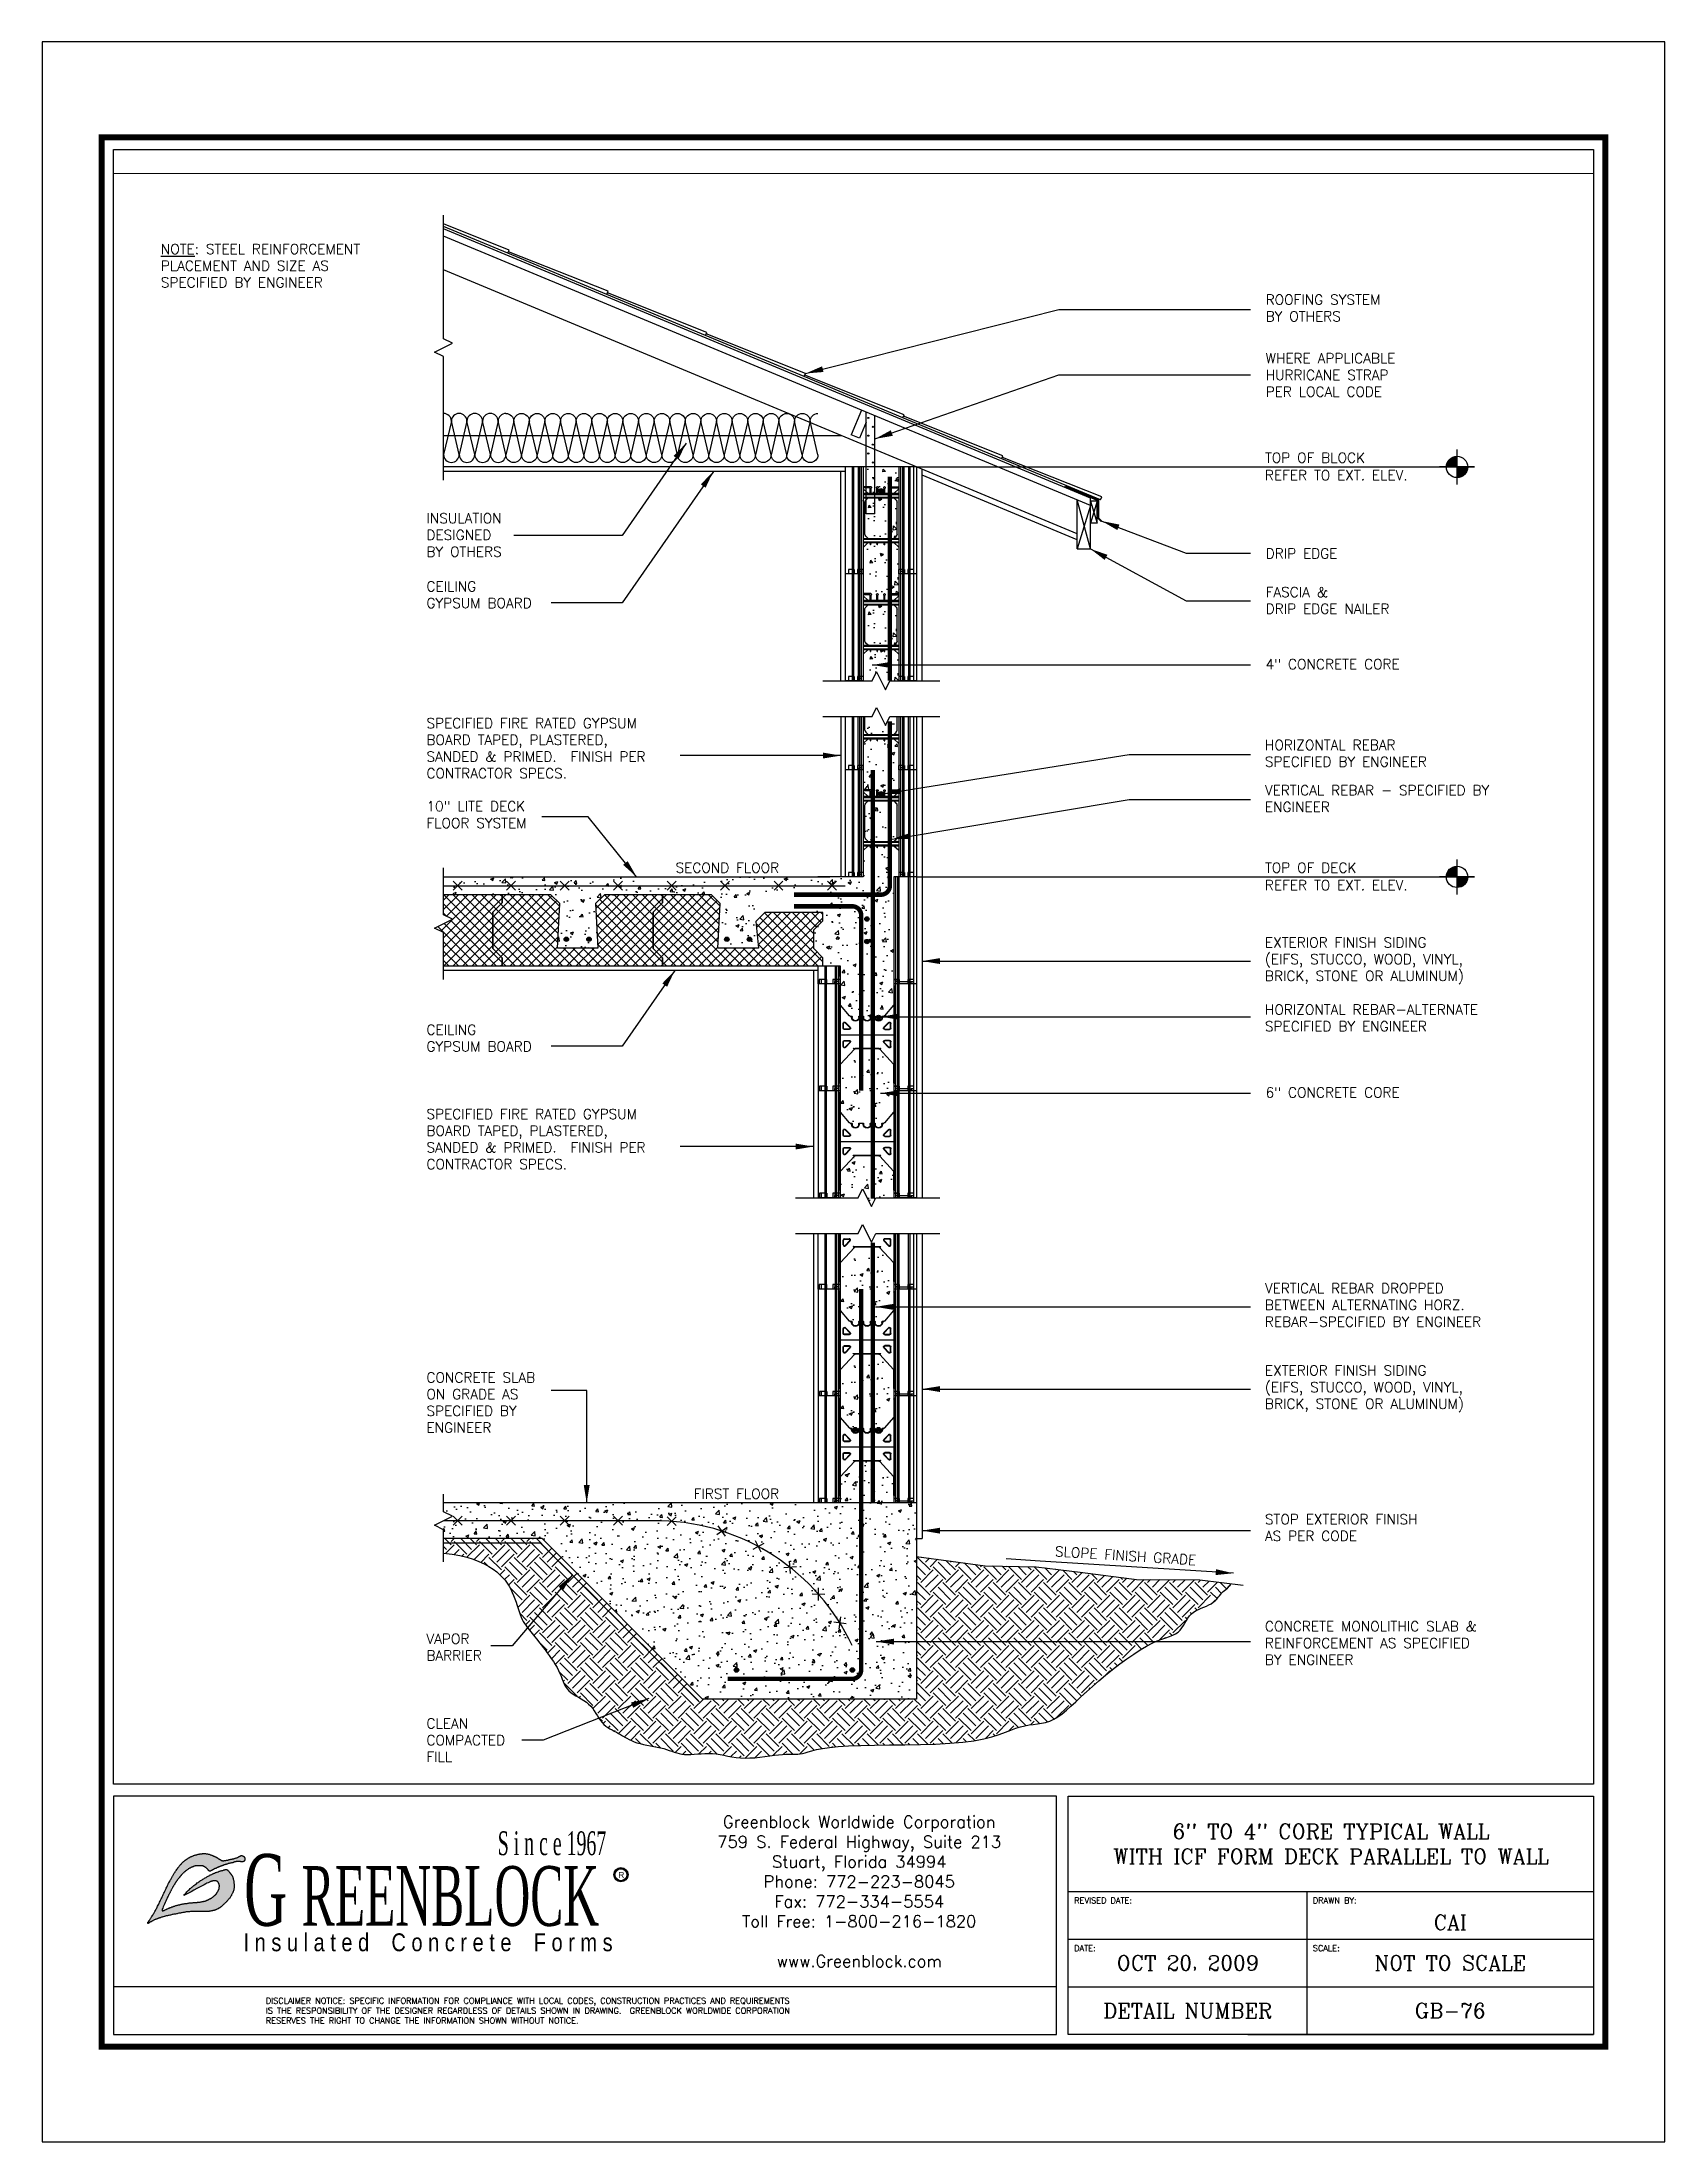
# Paper-space layout 'GB-76' of a CAD drawing. Header units: inches. Extents: x 0 to 8.5, y 0 to 11.
# The model-space entities are those that its viewports show. They can reach past a viewport. Long polylines and large blocks are cut down to what shows.
import ezdxf
from ezdxf.enums import TextEntityAlignment as Align

# ---------------------------------------------------------------- set-up
doc = ezdxf.new("R2010")
doc.units = ezdxf.units.IN
doc.header["$MEASUREMENT"] = 0
doc.linetypes.add('DASHED2', pattern=[0.375, 0.25, -0.125])
doc.linetypes.add('PHANTOM', pattern=[2.5, 1.25, -0.25, 0.25, -0.25, 0.25, -0.25])
for name, color, linetype in [('A-NOTE-SYMBOL', 7, 'Continuous'), ('A-SEC-DTL', 3, 'Continuous'), ('LAYER 12', 12, 'Continuous'), ('LAYER 13', 13, 'Continuous'), ('LAYER 3', 3, 'Continuous'), ('LAYER 5', 5, 'Continuous'), ('LAYER 7', 7, 'Continuous'), ('LAYER 8', 8, 'Continuous')]:
    doc.layers.add(name, color=color, linetype=linetype)
doc.styles.add('ARIAL', font='ARIAL.TTF', dxfattribs={"width": 0.8, "height": 0.1875})
doc.styles.add('GREEN BLOCK', font='BOOKOSB.TTF', dxfattribs={"width": 0.57, "height": 0.5})
doc.styles.add('logo', font='BOOKOSI.TTF', dxfattribs={"width": 0.55, "height": 0.1875})
doc.styles.add('NOTES', font='simplex.shx', dxfattribs={"height": 1})
doc.styles.add('ROMAN C', font='romanc.shx', dxfattribs={"height": 0.0938})
doc.dimstyles.new('DIM-16', dxfattribs={"dimscale": 16, "dimtxt": 0.09375, "dimasz": 0.125, "dimexe": 0.1875, "dimexo": 0.0625, "dimgap": 0.0625, "dimtad": 0, "dimtih": 1, "dimtoh": 1, "dimdec": 4, "dimzin": 3, "dimdsep": 46, "dimlunit": 4, "dimtxsty": 'NOTES', "dimcen": 0.0625, "dimclrt": 4, "dimadec": 0, "dimazin": 0, "dimtfac": 1, "dimtdec": 4, "dimtofl": 0, "dimtmove": 0, "dimatfit": 3, "dimfxl": 1, "dimfrac": 2, "dimtolj": 1, "dimtzin": 0, "dimarcsym": 0})

psp = doc.layouts.new('GB-76')

# ---------------------------------------------------------------- texts
at = {"layer": 'LAYER 7', "style": 'ROMAN C'}
for s, height, p in [('REVISED DATE:', 0.03125, (5.406, 1.281)), ('DRAWN BY:', 0.0312, (6.656, 1.281)), ('DATE:', 0.0312, (5.406, 1.031)), ('SCALE:', 0.0312, (6.656, 1.031))]:
    psp.add_text(s, height=height, dxfattribs=at).set_placement(p, align=Align.TOP_LEFT)
for s, height, p in [('CAI', 0.0781, (7.375, 1.15)), ('OCT 20, 2009', 0.07812, (6, 0.938)), ('NOT TO SCALE', 0.07812, (7.375, 0.938)), ('DETAIL NUMBER', 0.07812, (6, 0.688)), ('GB-76', 0.0781, (7.375, 0.688))]:
    psp.add_text(s, height=height, dxfattribs=at).set_placement(p, align=Align.MIDDLE_CENTER)
at = {"layer": 'LAYER 7', "width": 4.69434, "style": 'ROMAN C'}
for s, insert, char_height, attachment_point in [('Greenblock Worldwide Corporation\\P759 S. Federal Highway, Suite 213\\PStuart, Florida 34994\\PPhone: 772-223-8045\\PFax: 772-334-5554\\PToll Free: 1-800-216-1820\\P\\Pwww.Greenblock.com', (4.28, 1.312), 0.0625, 5), ('6" TO 4" CORE TYPICAL WALL\\PWITH ICF FORM DECK PARALLEL TO WALL ', (6.75, 1.562), 0.07812, 5), ('DISCLAIMER NOTICE: SPECIFIC INFORMATION FOR COMPLIANCE WITH LOCAL CODES, CONSTRUCTION PRACTICES AND REQUIREMENTS\\PIS THE RESPONSIBILITY OF THE DESIGNER REGARDLESS OF DETAILS SHOWN IN DRAWING.  GREENBLOCK WORLDWIDE CORPORATION\\PRESERVES THE RIGHT TO CHANGE THE INFORMATION SHOWN WITHOUT NOTICE.', (1.172, 0.688), 0.03125, 4)]:
    psp.add_mtext(s, dxfattribs=dict(at, insert=insert, char_height=char_height, attachment_point=attachment_point))

msp = doc.modelspace()

# ---------------------------------------------------------------- texts
at = {"layer": 'LAYER 7', "char_height": 1.125, "width": 28.9114, "style": 'NOTES'}
for s, insert, attachment_point in [('\\A1;{\\LNOTE}: STEEL REINFORCEMENT\\PPLACEMENT AND SIZE AS \\PSPECIFIED BY ENGINEER', (-15.6, 57.92), 1), ('\\A1;ROOFING SYSTEM\\PBY OTHERS', (108.35, 52.24), 1), ('\\A1;WHERE APPLICABLE\\PHURRICANE STRAP\\PPER LOCAL CODE', (108.35, 45.66), 1), ('TOP OF BLOCK', (108.27, 34.5), 1), ('REFER TO EXT. ELEV.', (108.27, 32.54), 1), ('\\A1;INSULATION \\PDESIGNED\\PBY OTHERS', (14.2, 27.71), 1), ('\\A1;DRIP EDGE', (108.35, 23.76), 1), ('\\A1;CEILING\\PGYPSUM BOARD', (14.2, 20.07), 1), ('\\A1;SPECIFIED FIRE RATED GYPSUM\\PBOARD TAPED, PLASTERED,\\PSANDED & PRIMED.  FINISH PER\\PCONTRACTOR SPECS.', (14.2, 4.72), 1), ('\\A1;HORIZONTAL REBAR\\PSPECIFIED BY ENGINEER', (108.27, 2.27), 1), ('\\A1;10" LITE DECK\\PFLOOR SYSTEM', (14.2, -4.61), 1), ('\\A1;VERTICAL REBAR - SPECIFIED BY ENGINEER', (108.27, -2.81), 1), ('SECOND FLOOR', (53.77, -11.5), 3), ('TOP OF DECK', (108.27, -11.5), 1), ('REFER TO EXT. ELEV.', (108.27, -13.46), 1), ('\\A1;HORIZONTAL REBAR-ALTERNATE\\PSPECIFIED BY ENGINEER', (108.27, -27.42), 1), ('\\A1;CEILING\\PGYPSUM BOARD', (14.2, -29.68), 1), ('\\A1;SPECIFIED FIRE RATED GYPSUM\\PBOARD TAPED, PLASTERED,\\PSANDED & PRIMED.  FINISH PER\\PCONTRACTOR SPECS.', (14.2, -39.14), 1), ('\\A1;VERTICAL REBAR DROPPED\\PBETWEEN ALTERNATING HORZ.\\PREBAR-SPECIFIED BY ENGINEER', (108.27, -58.69), 1), ('\\A1;CONCRETE SLAB\\PON GRADE AS\\PSPECIFIED BY\\PENGINEER', (14.2, -68.7), 1), ('FIRST FLOOR', (53.77, -81.75), 3), ('\\A1;VAPOR\\PBARRIER', (14.2, -98.02), 1), ('\\A1;CONCRETE MONOLITHIC SLAB & REINFORCEMENT AS SPECIFIED\\PBY ENGINEER', (108.27, -96.62), 1), ('\\A1;CLEAN\\PCOMPACTED\\PFILL', (14.2, -107.52), 1)]:
    msp.add_mtext(s, dxfattribs=dict(at, insert=insert, attachment_point=attachment_point))
at = {"layer": 'LAYER 7', "char_height": 1.125, "attachment_point": 1, "style": 'NOTES'}
for s, insert in [('\\A1;FASCIA &\\PDRIP EDGE NAILER', (108.35, 19.43)), ('\\A1;4" CONCRETE CORE', (108.35, 11.34)), ('\\A1;EXTERIOR FINISH SIDING\\P(EIFS, STUCCO, WOOD, VINYL,\\PBRICK, STONE OR ALUMINUM)', (108.27, -19.89)), ('\\A1;6" CONCRETE CORE', (108.35, -36.72)), ('\\A1;EXTERIOR FINISH SIDING\\P(EIFS, STUCCO, WOOD, VINYL,\\PBRICK, STONE OR ALUMINUM)', (108.27, -67.91)), ('\\A1;STOP EXTERIOR FINISH\\PAS PER CODE', (108.27, -84.61))]:
    msp.add_mtext_dynamic_manual_height_columns(s, width=28.9114, gutter_width=5, heights=[0], dxfattribs=dict(at, insert=insert))
at = {"layer": 'LAYER 7', "insert": (100.59, -89.19), "char_height": 1.125, "width": 28.9114, "attachment_point": 3, "rotation": 356.4237, "style": 'NOTES'}
msp.add_mtext('\\A1;SLOPE FINISH GRADE', dxfattribs=at)

# ---------------------------------------------------------------- blocks, each defined once
blk = doc.blocks.new('A$C34451F27')
h = blk.add_hatch(color=256)
h.dxf.hatch_style = 1
h.paths.add_polyline_path([(0.317, 0.478), (0.318, 0.477), (0.319, 0.476), (0.32, 0.475), (0.321, 0.474), (0.322, 0.473), (0.323, 0.473), (0.324, 0.472), (0.325, 0.472), (0.326, 0.473), (0.327, 0.473), (0.328, 0.473), (0.33, 0.474), (0.331, 0.475), (0.332, 0.476), (0.336, 0.477), (0.34, 0.48), (0.343, 0.482), (0.347, 0.483), (0.351, 0.485), (0.355, 0.487), (0.358, 0.489), (0.361, 0.49), (0.363, 0.491), (0.365, 0.492), (0.369, 0.493), (0.374, 0.495), (0.379, 0.497), (0.384, 0.499), (0.389, 0.501), (0.394, 0.503), (0.397, 0.504), (0.401, 0.505), (0.405, 0.507), (0.409, 0.508), (0.413, 0.509), (0.418, 0.511), (0.423, 0.512), (0.427, 0.513), (0.43, 0.514), (0.433, 0.514), (0.435, 0.515), (0.438, 0.516), (0.441, 0.516), (0.443, 0.517), (0.445, 0.517), (0.447, 0.518), (0.449, 0.518), (0.45, 0.519), (0.451, 0.519), (0.452, 0.52), (0.455, 0.521), (0.459, 0.522), (0.463, 0.523), (0.467, 0.523), (0.472, 0.524), (0.477, 0.524), (0.484, 0.524), (0.486, 0.523), (0.489, 0.521), (0.489, 0.521), (0.489, 0.521), (0.49, 0.521), (0.49, 0.521), (0.491, 0.521), (0.492, 0.521), (0.492, 0.521), (0.493, 0.521), (0.494, 0.521), (0.495, 0.521), (0.495, 0.522), (0.496, 0.522), (0.497, 0.522), (0.498, 0.522), (0.499, 0.522), (0.499, 0.522), (0.5, 0.523), (0.501, 0.523), (0.501, 0.523), (0.502, 0.524), (0.502, 0.524), (0.503, 0.524), (0.504, 0.525), (0.504, 0.525), (0.505, 0.525), (0.505, 0.526), (0.506, 0.526), (0.506, 0.527), (0.506, 0.528), (0.507, 0.528), (0.507, 0.529), (0.508, 0.53), (0.508, 0.531), (0.508, 0.531), (0.508, 0.532), (0.508, 0.533), (0.509, 0.534), (0.509, 0.535), (0.509, 0.536), (0.509, 0.537), (0.509, 0.538), (0.509, 0.539), (0.508, 0.539), (0.508, 0.54), (0.508, 0.541), (0.508, 0.542), (0.508, 0.543), (0.507, 0.543), (0.507, 0.544), (0.507, 0.545), (0.506, 0.545), (0.506, 0.546), (0.505, 0.547), (0.505, 0.547), (0.504, 0.548), (0.504, 0.549), (0.503, 0.549), (0.502, 0.55), (0.501, 0.55), (0.5, 0.551), (0.499, 0.552), (0.499, 0.552), (0.498, 0.553), (0.497, 0.553), (0.496, 0.553), (0.495, 0.553), (0.494, 0.554), (0.493, 0.554), (0.492, 0.554), (0.491, 0.554), (0.491, 0.554), (0.49, 0.554), (0.489, 0.554), (0.489, 0.554), (0.488, 0.554), (0.488, 0.554), (0.487, 0.554), (0.487, 0.553), (0.486, 0.553), (0.486, 0.553), (0.485, 0.553), (0.485, 0.553), (0.484, 0.552), (0.483, 0.552), (0.483, 0.552), (0.482, 0.551), (0.482, 0.551), (0.478, 0.548), (0.474, 0.546), (0.47, 0.545), (0.466, 0.543), (0.461, 0.541), (0.458, 0.54), (0.454, 0.539), (0.45, 0.538), (0.445, 0.537), (0.441, 0.536), (0.436, 0.535), (0.431, 0.534), (0.426, 0.533), (0.421, 0.532), (0.416, 0.531), (0.41, 0.53), (0.404, 0.528), (0.397, 0.527), (0.391, 0.527), (0.387, 0.528), (0.385, 0.529), (0.381, 0.532), (0.38, 0.532), (0.379, 0.533), (0.377, 0.534), (0.376, 0.535), (0.374, 0.536), (0.372, 0.537), (0.37, 0.538), (0.369, 0.539), (0.367, 0.541), (0.365, 0.542), (0.363, 0.543), (0.361, 0.544), (0.36, 0.545), (0.358, 0.546), (0.356, 0.547), (0.354, 0.547), (0.353, 0.548), (0.351, 0.549), (0.349, 0.55), (0.347, 0.551), (0.345, 0.552), (0.344, 0.553), (0.342, 0.553), (0.34, 0.554), (0.338, 0.555), (0.336, 0.556), (0.333, 0.557), (0.331, 0.558), (0.329, 0.558), (0.327, 0.559), (0.325, 0.56), (0.322, 0.561), (0.32, 0.561), (0.318, 0.562), (0.316, 0.562), (0.313, 0.563), (0.311, 0.563), (0.309, 0.564), (0.307, 0.564), (0.305, 0.564), (0.303, 0.565), (0.301, 0.565), (0.3, 0.565), (0.298, 0.565), (0.296, 0.565), (0.294, 0.565), (0.292, 0.565), (0.291, 0.565), (0.289, 0.565), (0.287, 0.565), (0.285, 0.564), (0.283, 0.564), (0.281, 0.564), (0.279, 0.564), (0.277, 0.563), (0.275, 0.563), (0.273, 0.563), (0.27, 0.562), (0.268, 0.562), (0.265, 0.561), (0.263, 0.561), (0.26, 0.56), (0.258, 0.56), (0.256, 0.559), (0.253, 0.559), (0.251, 0.558), (0.248, 0.557), (0.246, 0.557), (0.244, 0.556), (0.242, 0.555), (0.239, 0.554), (0.237, 0.553), (0.235, 0.552), (0.232, 0.551), (0.23, 0.55), (0.228, 0.549), (0.225, 0.548), (0.223, 0.547), (0.221, 0.546), (0.219, 0.544), (0.216, 0.543), (0.214, 0.542), (0.212, 0.541), (0.21, 0.539), (0.208, 0.538), (0.206, 0.537), (0.204, 0.535), (0.202, 0.534), (0.2, 0.533), (0.198, 0.531), (0.196, 0.53), (0.194, 0.528), (0.193, 0.527), (0.191, 0.526), (0.189, 0.524), (0.187, 0.523), (0.186, 0.521), (0.184, 0.519), (0.182, 0.518), (0.18, 0.516), (0.179, 0.515), (0.177, 0.513), (0.176, 0.511), (0.174, 0.51), (0.173, 0.508), (0.171, 0.507), (0.17, 0.505), (0.168, 0.503), (0.167, 0.502), (0.166, 0.5), (0.164, 0.498), (0.163, 0.496), (0.161, 0.494), (0.16, 0.492), (0.158, 0.49), (0.156, 0.488), (0.155, 0.486), (0.153, 0.483), (0.151, 0.481), (0.15, 0.478), (0.148, 0.476), (0.146, 0.473), (0.144, 0.47), (0.143, 0.468), (0.141, 0.465), (0.139, 0.462), (0.137, 0.459), (0.135, 0.456), (0.133, 0.452), (0.131, 0.449), (0.13, 0.446), (0.128, 0.443), (0.126, 0.439), (0.124, 0.436), (0.122, 0.432), (0.12, 0.429), (0.118, 0.426), (0.116, 0.422), (0.115, 0.419), (0.113, 0.416), (0.111, 0.412), (0.109, 0.409), (0.107, 0.405), (0.105, 0.401), (0.103, 0.397), (0.101, 0.393), (0.099, 0.388), (0.097, 0.384), (0.094, 0.379), (0.092, 0.374), (0.089, 0.368), (0.087, 0.363), (0.084, 0.357), (0.081, 0.351), (0.079, 0.345), (0.076, 0.339), (0.073, 0.333), (0.07, 0.327), (0.067, 0.321), (0.065, 0.315), (0.062, 0.31), (0.059, 0.304), (0.057, 0.299), (0.054, 0.294), (0.051, 0.289), (0.049, 0.284), (0.047, 0.279), (0.044, 0.275), (0.042, 0.27), (0.04, 0.266), (0.037, 0.262), (0.035, 0.258), (0.033, 0.254), (0.031, 0.251), (0.029, 0.247), (0.026, 0.243), (0.024, 0.24), (0.022, 0.236), (0.019, 0.231), (0.015, 0.225), (0.012, 0.22), (0.009, 0.216), (0.005, 0.211), (0.005, 0.21), (0.004, 0.209), (0.003, 0.207), (0.002, 0.206), (0.001, 0.205), (0.001, 0.203), (0, 0.202), (0, 0.202), (0, 0.201), (0, 0.2), (0, 0.2), (0.001, 0.2), (0.001, 0.199), (0.001, 0.199), (0.002, 0.199), (0.003, 0.2), (0.003, 0.2), (0.004, 0.201), (0.006, 0.201), (0.007, 0.202), (0.008, 0.203), (0.012, 0.205), (0.016, 0.207), (0.02, 0.21), (0.024, 0.212), (0.028, 0.214), (0.033, 0.216), (0.037, 0.218), (0.041, 0.22), (0.046, 0.222), (0.05, 0.224), (0.055, 0.226), (0.06, 0.227), (0.065, 0.229), (0.071, 0.231), (0.076, 0.232), (0.083, 0.234), (0.09, 0.236), (0.095, 0.238), (0.099, 0.239), (0.103, 0.239), (0.107, 0.24), (0.111, 0.241), (0.115, 0.242), (0.119, 0.243), (0.124, 0.244), (0.128, 0.245), (0.132, 0.246), (0.136, 0.247), (0.141, 0.248), (0.145, 0.248), (0.15, 0.249), (0.154, 0.25), (0.158, 0.251), (0.162, 0.252), (0.167, 0.253), (0.173, 0.254), (0.181, 0.255), (0.189, 0.257), (0.196, 0.258), (0.203, 0.259), (0.209, 0.259), (0.214, 0.26), (0.221, 0.26), (0.228, 0.261), (0.234, 0.261), (0.24, 0.261), (0.246, 0.261), (0.25, 0.261), (0.253, 0.261), (0.256, 0.261), (0.259, 0.261), (0.262, 0.261), (0.265, 0.261), (0.268, 0.261), (0.271, 0.261), (0.274, 0.261), (0.277, 0.261), (0.28, 0.261), (0.283, 0.261), (0.286, 0.261), (0.289, 0.261), (0.291, 0.261), (0.294, 0.261), (0.296, 0.261), (0.299, 0.261), (0.301, 0.261), (0.303, 0.261), (0.305, 0.261), (0.307, 0.261), (0.309, 0.261), (0.311, 0.261), (0.313, 0.261), (0.315, 0.262), (0.317, 0.262), (0.319, 0.262), (0.32, 0.262), (0.322, 0.262), (0.324, 0.263), (0.326, 0.263), (0.329, 0.263), (0.331, 0.263), (0.333, 0.264), (0.335, 0.264), (0.337, 0.265), (0.339, 0.265), (0.341, 0.266), (0.343, 0.266), (0.345, 0.267), (0.347, 0.267), (0.349, 0.268), (0.351, 0.268), (0.353, 0.269), (0.355, 0.27), (0.357, 0.27), (0.359, 0.271), (0.36, 0.272), (0.362, 0.273), (0.364, 0.274), (0.366, 0.275), (0.368, 0.276), (0.37, 0.277), (0.371, 0.278), (0.373, 0.279), (0.375, 0.28), (0.377, 0.281), (0.379, 0.282), (0.381, 0.284), (0.382, 0.285), (0.384, 0.286), (0.386, 0.288), (0.388, 0.289), (0.39, 0.291), (0.391, 0.292), (0.393, 0.294), (0.395, 0.296), (0.397, 0.298), (0.399, 0.3), (0.401, 0.302), (0.404, 0.304), (0.406, 0.306), (0.408, 0.308), (0.41, 0.311), (0.413, 0.313), (0.415, 0.316), (0.417, 0.319), (0.42, 0.321), (0.422, 0.324), (0.424, 0.327), (0.427, 0.33), (0.429, 0.332), (0.431, 0.335), (0.433, 0.338), (0.435, 0.341), (0.436, 0.344), (0.438, 0.346), (0.439, 0.349), (0.441, 0.352), (0.442, 0.354), (0.443, 0.357), (0.445, 0.359), (0.446, 0.362), (0.447, 0.364), (0.448, 0.366), (0.449, 0.369), (0.449, 0.371), (0.45, 0.373), (0.451, 0.376), (0.451, 0.378), (0.451, 0.38), (0.452, 0.383), (0.452, 0.385), (0.452, 0.388), (0.452, 0.39), (0.452, 0.393), (0.452, 0.395), (0.452, 0.398), (0.452, 0.401), (0.452, 0.404), (0.452, 0.407), (0.451, 0.41), (0.451, 0.413), (0.451, 0.416), (0.45, 0.419), (0.45, 0.422), (0.449, 0.425), (0.449, 0.428), (0.448, 0.43), (0.448, 0.433), (0.447, 0.436), (0.446, 0.438), (0.445, 0.44), (0.445, 0.442), (0.444, 0.444), (0.443, 0.446), (0.442, 0.448), (0.441, 0.45), (0.44, 0.451), (0.438, 0.453), (0.437, 0.455), (0.436, 0.457), (0.434, 0.459), (0.433, 0.46), (0.432, 0.462), (0.428, 0.467), (0.426, 0.47), (0.424, 0.472), (0.423, 0.474), (0.421, 0.475), (0.42, 0.477), (0.418, 0.478), (0.417, 0.479), (0.415, 0.48), (0.414, 0.481), (0.412, 0.481), (0.41, 0.481), (0.408, 0.481), (0.406, 0.481), (0.404, 0.48), (0.402, 0.48), (0.399, 0.479), (0.396, 0.478), (0.393, 0.477), (0.39, 0.477), (0.387, 0.476), (0.384, 0.475), (0.381, 0.474), (0.377, 0.473), (0.374, 0.472), (0.371, 0.47), (0.368, 0.469), (0.364, 0.468), (0.361, 0.467), (0.358, 0.466), (0.355, 0.465), (0.352, 0.463), (0.348, 0.462), (0.345, 0.461), (0.342, 0.459), (0.338, 0.458), (0.335, 0.456), (0.331, 0.454), (0.328, 0.453), (0.324, 0.451), (0.321, 0.449), (0.317, 0.447), (0.313, 0.445), (0.309, 0.443), (0.305, 0.44), (0.301, 0.438), (0.297, 0.436), (0.293, 0.433), (0.289, 0.431), (0.285, 0.428), (0.281, 0.425), (0.276, 0.423), (0.272, 0.42), (0.268, 0.417), (0.263, 0.414), (0.259, 0.411), (0.255, 0.407), (0.251, 0.404), (0.246, 0.401), (0.242, 0.398), (0.238, 0.394), (0.234, 0.391), (0.23, 0.388), (0.226, 0.384), (0.222, 0.381), (0.218, 0.377), (0.214, 0.373), (0.21, 0.369), (0.205, 0.365), (0.201, 0.36), (0.197, 0.356), (0.192, 0.35), (0.188, 0.345), (0.193, 0.347), (0.202, 0.352), (0.213, 0.358), (0.227, 0.365), (0.242, 0.373), (0.257, 0.381), (0.271, 0.389), (0.284, 0.396), (0.295, 0.401), (0.304, 0.406), (0.31, 0.409), (0.316, 0.412), (0.322, 0.415), (0.326, 0.417), (0.331, 0.419), (0.335, 0.42), (0.338, 0.421), (0.343, 0.422), (0.347, 0.422), (0.351, 0.423), (0.356, 0.422), (0.36, 0.421), (0.364, 0.419), (0.367, 0.417), (0.369, 0.413), (0.371, 0.41), (0.373, 0.406), (0.374, 0.401), (0.375, 0.397), (0.375, 0.393), (0.374, 0.389), (0.374, 0.384), (0.373, 0.38), (0.371, 0.375), (0.369, 0.371), (0.368, 0.368), (0.366, 0.365), (0.363, 0.36), (0.36, 0.356), (0.357, 0.352), (0.355, 0.349), (0.352, 0.347), (0.349, 0.344), (0.346, 0.341), (0.342, 0.338), (0.339, 0.336), (0.336, 0.334), (0.333, 0.332), (0.329, 0.33), (0.325, 0.327), (0.321, 0.325), (0.317, 0.323), (0.313, 0.321), (0.309, 0.32), (0.305, 0.318), (0.301, 0.317), (0.296, 0.316), (0.292, 0.314), (0.288, 0.313), (0.283, 0.313), (0.278, 0.312), (0.274, 0.311), (0.269, 0.31), (0.265, 0.31), (0.26, 0.31), (0.256, 0.309), (0.253, 0.309), (0.251, 0.309), (0.248, 0.309), (0.245, 0.308), (0.243, 0.308), (0.24, 0.308), (0.237, 0.308), (0.234, 0.307), (0.231, 0.307), (0.228, 0.307), (0.225, 0.307), (0.223, 0.306), (0.22, 0.306), (0.217, 0.306), (0.214, 0.305), (0.211, 0.305), (0.209, 0.305), (0.206, 0.304), (0.204, 0.304), (0.201, 0.304), (0.199, 0.303), (0.196, 0.303), (0.194, 0.303), (0.191, 0.302), (0.189, 0.302), (0.186, 0.301), (0.183, 0.301), (0.18, 0.3), (0.178, 0.3), (0.175, 0.299), (0.172, 0.298), (0.17, 0.298), (0.167, 0.297), (0.165, 0.297), (0.163, 0.296), (0.16, 0.296), (0.158, 0.295), (0.156, 0.294), (0.154, 0.294), (0.151, 0.293), (0.149, 0.292), (0.147, 0.292), (0.144, 0.291), (0.142, 0.29), (0.14, 0.289), (0.137, 0.289), (0.135, 0.288), (0.133, 0.287), (0.131, 0.286), (0.128, 0.286), (0.126, 0.285), (0.124, 0.284), (0.122, 0.283), (0.12, 0.282), (0.118, 0.282), (0.116, 0.281), (0.114, 0.28), (0.112, 0.279), (0.11, 0.278), (0.108, 0.278), (0.106, 0.277), (0.104, 0.276), (0.102, 0.275), (0.1, 0.274), (0.098, 0.273), (0.096, 0.272), (0.094, 0.271), (0.091, 0.27), (0.089, 0.269), (0.087, 0.268), (0.085, 0.267), (0.08, 0.265), (0.076, 0.263), (0.075, 0.266), (0.075, 0.269), (0.076, 0.273), (0.078, 0.279), (0.081, 0.285), (0.084, 0.293), (0.087, 0.3), (0.091, 0.308), (0.095, 0.316), (0.098, 0.324), (0.102, 0.331), (0.104, 0.337), (0.107, 0.342), (0.109, 0.346), (0.112, 0.352), (0.114, 0.357), (0.117, 0.363), (0.12, 0.368), (0.123, 0.373), (0.126, 0.379), (0.128, 0.384), (0.131, 0.389), (0.133, 0.393), (0.136, 0.397), (0.138, 0.402), (0.141, 0.406), (0.144, 0.41), (0.147, 0.414), (0.15, 0.419), (0.154, 0.424), (0.157, 0.428), (0.16, 0.433), (0.163, 0.437), (0.166, 0.44), (0.169, 0.444), (0.172, 0.447), (0.175, 0.451), (0.178, 0.454), (0.181, 0.458), (0.184, 0.461), (0.187, 0.464), (0.191, 0.467), (0.194, 0.47), (0.198, 0.473), (0.201, 0.476), (0.204, 0.478), (0.208, 0.481), (0.211, 0.483), (0.215, 0.485), (0.218, 0.487), (0.221, 0.489), (0.224, 0.491), (0.229, 0.493), (0.234, 0.495), (0.239, 0.497), (0.244, 0.498), (0.248, 0.499), (0.252, 0.5), (0.255, 0.501), (0.26, 0.501), (0.265, 0.501), (0.27, 0.501), (0.275, 0.501), (0.28, 0.501), (0.286, 0.5), (0.29, 0.499), (0.294, 0.497), (0.298, 0.495), (0.301, 0.493), (0.305, 0.491), (0.308, 0.488), (0.311, 0.485), (0.314, 0.482), (0.316, 0.48)])
h = blk.add_hatch(color=256)
h.dxf.hatch_style = 1
h.paths.add_polyline_path([(2.441, 0.454, 1), (2.514, 0.454, 1)])
h.paths.add_polyline_path([(2.509, 0.454, 1), (2.446, 0.454, 1)], flags=16)
blk.add_lwpolyline([(0.188, 0.345), (0.192, 0.35), (0.197, 0.356), (0.201, 0.36), (0.205, 0.365), (0.21, 0.369), (0.214, 0.373), (0.218, 0.377), (0.222, 0.381), (0.226, 0.384), (0.23, 0.388), (0.234, 0.391), (0.238, 0.394), (0.242, 0.398), (0.246, 0.401), (0.251, 0.404), (0.255, 0.407), (0.259, 0.411), (0.263, 0.414), (0.268, 0.417), (0.272, 0.42), (0.276, 0.423), (0.281, 0.425), (0.285, 0.428), (0.289, 0.431), (0.293, 0.433), (0.297, 0.436), (0.301, 0.438), (0.305, 0.44), (0.309, 0.443), (0.313, 0.445), (0.317, 0.447), (0.321, 0.449), (0.324, 0.451), (0.328, 0.453), (0.331, 0.454), (0.335, 0.456), (0.338, 0.458), (0.342, 0.459), (0.345, 0.461), (0.348, 0.462), (0.352, 0.463), (0.355, 0.465), (0.358, 0.466), (0.361, 0.467), (0.364, 0.468), (0.368, 0.469), (0.371, 0.47), (0.374, 0.472), (0.377, 0.473), (0.381, 0.474), (0.384, 0.475), (0.387, 0.476), (0.39, 0.477), (0.393, 0.477), (0.396, 0.478), (0.399, 0.479), (0.402, 0.48), (0.404, 0.48), (0.406, 0.481), (0.408, 0.481), (0.41, 0.481), (0.412, 0.481), (0.414, 0.481), (0.415, 0.48), (0.417, 0.479), (0.418, 0.478), (0.42, 0.477), (0.421, 0.475), (0.423, 0.474), (0.424, 0.472), (0.426, 0.47), (0.427, 0.468), (0.429, 0.466), (0.43, 0.464), (0.432, 0.462), (0.433, 0.46), (0.434, 0.459), (0.436, 0.457), (0.437, 0.455), (0.438, 0.453), (0.44, 0.451), (0.441, 0.45), (0.442, 0.448), (0.443, 0.446), (0.444, 0.444), (0.445, 0.442), (0.445, 0.44), (0.446, 0.438), (0.447, 0.436), (0.448, 0.433), (0.448, 0.43), (0.449, 0.428), (0.449, 0.425), (0.45, 0.422), (0.45, 0.419), (0.451, 0.416), (0.451, 0.413), (0.451, 0.41), (0.452, 0.407), (0.452, 0.404), (0.452, 0.401), (0.452, 0.398), (0.452, 0.395), (0.452, 0.393), (0.452, 0.39), (0.452, 0.388), (0.452, 0.385), (0.452, 0.383), (0.451, 0.38), (0.451, 0.378), (0.451, 0.376), (0.45, 0.373), (0.449, 0.371), (0.449, 0.369), (0.448, 0.366), (0.447, 0.364), (0.446, 0.362), (0.445, 0.359), (0.443, 0.357), (0.442, 0.354), (0.441, 0.352), (0.439, 0.349), (0.438, 0.346), (0.436, 0.344), (0.435, 0.341), (0.433, 0.338), (0.431, 0.335), (0.429, 0.332), (0.427, 0.33), (0.424, 0.327), (0.422, 0.324), (0.42, 0.321), (0.417, 0.319), (0.415, 0.316), (0.413, 0.313), (0.41, 0.311), (0.408, 0.308), (0.406, 0.306), (0.404, 0.304), (0.401, 0.302), (0.399, 0.3), (0.397, 0.298), (0.395, 0.296), (0.393, 0.294), (0.391, 0.292), (0.39, 0.291), (0.388, 0.289), (0.386, 0.288), (0.384, 0.286), (0.382, 0.285), (0.381, 0.284), (0.379, 0.282), (0.377, 0.281), (0.375, 0.28), (0.373, 0.279), (0.371, 0.278), (0.37, 0.277), (0.368, 0.276), (0.366, 0.275), (0.364, 0.274), (0.362, 0.273), (0.36, 0.272), (0.359, 0.271), (0.357, 0.27), (0.355, 0.27), (0.353, 0.269), (0.351, 0.268), (0.349, 0.268), (0.347, 0.267), (0.345, 0.267), (0.343, 0.266), (0.341, 0.266), (0.339, 0.265), (0.337, 0.265), (0.335, 0.264), (0.333, 0.264), (0.331, 0.263), (0.329, 0.263), (0.326, 0.263), (0.324, 0.263), (0.322, 0.262), (0.32, 0.262), (0.319, 0.262), (0.317, 0.262), (0.315, 0.262), (0.313, 0.261), (0.311, 0.261), (0.309, 0.261), (0.307, 0.261), (0.305, 0.261), (0.303, 0.261), (0.301, 0.261), (0.299, 0.261), (0.296, 0.261), (0.294, 0.261), (0.291, 0.261), (0.289, 0.261), (0.286, 0.261), (0.283, 0.261), (0.28, 0.261), (0.277, 0.261), (0.274, 0.261), (0.271, 0.261), (0.268, 0.261), (0.265, 0.261), (0.262, 0.261), (0.259, 0.261), (0.256, 0.261), (0.253, 0.261), (0.25, 0.261), (0.248, 0.261), (0.245, 0.261), (0.242, 0.261), (0.239, 0.261), (0.236, 0.261), (0.233, 0.261), (0.23, 0.261), (0.226, 0.261), (0.223, 0.261), (0.219, 0.26), (0.216, 0.26), (0.212, 0.26), (0.209, 0.259), (0.205, 0.259), (0.201, 0.259), (0.198, 0.258), (0.194, 0.258), (0.19, 0.257), (0.187, 0.256), (0.183, 0.256), (0.179, 0.255), (0.175, 0.254), (0.171, 0.253), (0.167, 0.253), (0.162, 0.252), (0.158, 0.251), (0.154, 0.25), (0.15, 0.249), (0.145, 0.248), (0.141, 0.248), (0.136, 0.247), (0.132, 0.246), (0.128, 0.245), (0.124, 0.244), (0.119, 0.243), (0.115, 0.242), (0.111, 0.241), (0.107, 0.24), (0.103, 0.239), (0.099, 0.239), (0.095, 0.238), (0.092, 0.237), (0.088, 0.236), (0.085, 0.235), (0.081, 0.234), (0.078, 0.233), (0.075, 0.232), (0.072, 0.231), (0.069, 0.23), (0.066, 0.229), (0.064, 0.229), (0.061, 0.228), (0.059, 0.227), (0.056, 0.226), (0.054, 0.225), (0.052, 0.224), (0.049, 0.223), (0.047, 0.222), (0.045, 0.221), (0.042, 0.221), (0.04, 0.22), (0.038, 0.219), (0.036, 0.218), (0.034, 0.217), (0.032, 0.216), (0.029, 0.215), (0.027, 0.213), (0.025, 0.212), (0.023, 0.211), (0.021, 0.21), (0.019, 0.209), (0.017, 0.208), (0.015, 0.207), (0.013, 0.206), (0.011, 0.205), (0.01, 0.204), (0.008, 0.203), (0.007, 0.202), (0.006, 0.201), (0.004, 0.201), (0.003, 0.2), (0.003, 0.2), (0.002, 0.199), (0.001, 0.199), (0.001, 0.199), (0.001, 0.2), (0, 0.2), (0, 0.2), (0, 0.201), (0, 0.202), (0, 0.202), (0.001, 0.203), (0.001, 0.205), (0.002, 0.206), (0.003, 0.207), (0.004, 0.209), (0.005, 0.21), (0.006, 0.212), (0.007, 0.214), (0.009, 0.216), (0.011, 0.218), (0.012, 0.221), (0.014, 0.224), (0.016, 0.227), (0.018, 0.23), (0.02, 0.233), (0.022, 0.236), (0.024, 0.24), (0.026, 0.243), (0.029, 0.247), (0.031, 0.251), (0.033, 0.254), (0.035, 0.258), (0.037, 0.262), (0.04, 0.266), (0.042, 0.27), (0.044, 0.275), (0.047, 0.279), (0.049, 0.284), (0.051, 0.289), (0.054, 0.294), (0.057, 0.299), (0.059, 0.304), (0.062, 0.31), (0.065, 0.315), (0.067, 0.321), (0.07, 0.327), (0.073, 0.333), (0.076, 0.339), (0.079, 0.345), (0.081, 0.351), (0.084, 0.357), (0.087, 0.363), (0.089, 0.368), (0.092, 0.374), (0.094, 0.379), (0.097, 0.384), (0.099, 0.388), (0.101, 0.393), (0.103, 0.397), (0.105, 0.401), (0.107, 0.405), (0.109, 0.409), (0.111, 0.412), (0.113, 0.416), (0.115, 0.419), (0.116, 0.422), (0.118, 0.426), (0.12, 0.429), (0.122, 0.432), (0.124, 0.436), (0.126, 0.439), (0.128, 0.443), (0.13, 0.446), (0.131, 0.449), (0.133, 0.452), (0.135, 0.456), (0.137, 0.459), (0.139, 0.462), (0.141, 0.465), (0.143, 0.468), (0.144, 0.47), (0.146, 0.473), (0.148, 0.476), (0.15, 0.478), (0.151, 0.481), (0.153, 0.483), (0.155, 0.486), (0.156, 0.488), (0.158, 0.49), (0.16, 0.492), (0.161, 0.494), (0.163, 0.496), (0.164, 0.498), (0.166, 0.5), (0.167, 0.502), (0.168, 0.503), (0.17, 0.505), (0.171, 0.507), (0.173, 0.508), (0.174, 0.51), (0.176, 0.511), (0.177, 0.513), (0.179, 0.515), (0.18, 0.516), (0.182, 0.518), (0.184, 0.519), (0.186, 0.521), (0.187, 0.523), (0.189, 0.524), (0.191, 0.526), (0.193, 0.527), (0.194, 0.528), (0.196, 0.53), (0.198, 0.531), (0.2, 0.533), (0.202, 0.534), (0.204, 0.535), (0.206, 0.537), (0.208, 0.538), (0.21, 0.539), (0.212, 0.541), (0.214, 0.542), (0.216, 0.543), (0.219, 0.544), (0.221, 0.546), (0.223, 0.547), (0.225, 0.548), (0.228, 0.549), (0.23, 0.55), (0.232, 0.551), (0.235, 0.552), (0.237, 0.553), (0.239, 0.554), (0.242, 0.555), (0.244, 0.556), (0.246, 0.557), (0.248, 0.557), (0.251, 0.558), (0.253, 0.559), (0.256, 0.559), (0.258, 0.56), (0.26, 0.56), (0.263, 0.561), (0.265, 0.561), (0.268, 0.562), (0.27, 0.562), (0.273, 0.563), (0.275, 0.563), (0.277, 0.563), (0.279, 0.564), (0.281, 0.564), (0.283, 0.564), (0.285, 0.564), (0.287, 0.565), (0.289, 0.565), (0.291, 0.565), (0.292, 0.565), (0.294, 0.565), (0.296, 0.565), (0.298, 0.565), (0.3, 0.565), (0.301, 0.565), (0.303, 0.565), (0.305, 0.564), (0.307, 0.564), (0.309, 0.564), (0.311, 0.563), (0.313, 0.563), (0.316, 0.562), (0.318, 0.562), (0.32, 0.561), (0.322, 0.561), (0.325, 0.56), (0.327, 0.559), (0.329, 0.558), (0.331, 0.558), (0.333, 0.557), (0.336, 0.556), (0.338, 0.555), (0.34, 0.554), (0.342, 0.553), (0.344, 0.553), (0.345, 0.552), (0.347, 0.551), (0.349, 0.55), (0.351, 0.549), (0.353, 0.548), (0.354, 0.547), (0.356, 0.547), (0.358, 0.546), (0.36, 0.545), (0.361, 0.544), (0.363, 0.543), (0.365, 0.542), (0.367, 0.541), (0.369, 0.539), (0.37, 0.538), (0.372, 0.537), (0.374, 0.536), (0.376, 0.535), (0.377, 0.534), (0.379, 0.533), (0.38, 0.532), (0.382, 0.532), (0.383, 0.531), (0.384, 0.53), (0.385, 0.529), (0.386, 0.529), (0.387, 0.528), (0.388, 0.528), (0.39, 0.528), (0.391, 0.527), (0.392, 0.527), (0.394, 0.527), (0.396, 0.527), (0.398, 0.527), (0.4, 0.528), (0.402, 0.528), (0.404, 0.528), (0.407, 0.529), (0.409, 0.529), (0.412, 0.53), (0.414, 0.53), (0.417, 0.531), (0.42, 0.531), (0.422, 0.532), (0.425, 0.532), (0.427, 0.533), (0.43, 0.534), (0.432, 0.534), (0.435, 0.535), (0.437, 0.535), (0.44, 0.536), (0.442, 0.536), (0.444, 0.537), (0.446, 0.537), (0.448, 0.538), (0.451, 0.538), (0.453, 0.539), (0.455, 0.539), (0.457, 0.54), (0.459, 0.54), (0.46, 0.541), (0.462, 0.542), (0.464, 0.542), (0.466, 0.543), (0.467, 0.543), (0.469, 0.544), (0.47, 0.545), (0.472, 0.545), (0.473, 0.546), (0.474, 0.546), (0.475, 0.547), (0.476, 0.548), (0.477, 0.548), (0.478, 0.549), (0.479, 0.549), (0.48, 0.55), (0.48, 0.55), (0.481, 0.551), (0.482, 0.551), (0.482, 0.551), (0.483, 0.552), (0.483, 0.552), (0.484, 0.552), (0.485, 0.553), (0.485, 0.553), (0.486, 0.553), (0.486, 0.553), (0.487, 0.553), (0.487, 0.554), (0.488, 0.554), (0.488, 0.554), (0.489, 0.554), (0.489, 0.554), (0.49, 0.554), (0.491, 0.554), (0.491, 0.554), (0.492, 0.554), (0.493, 0.554), (0.494, 0.554), (0.495, 0.553), (0.496, 0.553), (0.497, 0.553), (0.498, 0.553), (0.499, 0.552), (0.499, 0.552), (0.5, 0.551), (0.501, 0.55), (0.502, 0.55), (0.503, 0.549), (0.504, 0.549), (0.504, 0.548), (0.505, 0.547), (0.505, 0.547), (0.506, 0.546), (0.506, 0.545), (0.507, 0.545), (0.507, 0.544), (0.507, 0.543), (0.508, 0.543), (0.508, 0.542), (0.508, 0.541), (0.508, 0.54), (0.508, 0.539), (0.509, 0.539), (0.509, 0.538), (0.509, 0.537), (0.509, 0.536), (0.509, 0.535), (0.509, 0.534), (0.508, 0.533), (0.508, 0.532), (0.508, 0.531), (0.508, 0.531), (0.508, 0.53), (0.507, 0.529), (0.507, 0.528), (0.506, 0.528), (0.506, 0.527), (0.506, 0.526), (0.505, 0.526), (0.505, 0.525), (0.504, 0.525), (0.504, 0.525), (0.503, 0.524), (0.502, 0.524), (0.502, 0.524), (0.501, 0.523), (0.501, 0.523), (0.5, 0.523), (0.499, 0.522), (0.499, 0.522), (0.498, 0.522), (0.497, 0.522), (0.496, 0.522), (0.495, 0.522), (0.495, 0.521), (0.494, 0.521), (0.493, 0.521), (0.492, 0.521), (0.492, 0.521), (0.491, 0.521), (0.49, 0.521), (0.49, 0.521), (0.489, 0.521), (0.489, 0.521), (0.488, 0.521), (0.488, 0.521), (0.488, 0.522), (0.487, 0.522), (0.487, 0.522), (0.487, 0.522), (0.486, 0.523), (0.486, 0.523), (0.485, 0.523), (0.485, 0.523), (0.484, 0.523), (0.483, 0.524), (0.482, 0.524), (0.481, 0.524), (0.48, 0.524), (0.479, 0.524), (0.477, 0.524), (0.476, 0.524), (0.475, 0.524), (0.473, 0.524), (0.472, 0.524), (0.47, 0.524), (0.469, 0.523), (0.467, 0.523), (0.466, 0.523), (0.465, 0.523), (0.463, 0.523), (0.462, 0.522), (0.46, 0.522), (0.459, 0.522), (0.458, 0.521), (0.457, 0.521), (0.456, 0.521), (0.455, 0.521), (0.454, 0.52), (0.453, 0.52), (0.452, 0.52), (0.451, 0.519), (0.45, 0.519), (0.449, 0.518), (0.447, 0.518), (0.445, 0.517), (0.443, 0.517), (0.441, 0.516), (0.438, 0.516), (0.435, 0.515), (0.433, 0.514), (0.43, 0.514), (0.427, 0.513), (0.424, 0.512), (0.421, 0.512), (0.419, 0.511), (0.416, 0.51), (0.414, 0.51), (0.412, 0.509), (0.41, 0.508), (0.408, 0.508), (0.406, 0.507), (0.404, 0.506), (0.402, 0.506), (0.4, 0.505), (0.398, 0.505), (0.396, 0.504), (0.394, 0.503), (0.393, 0.503), (0.391, 0.502), (0.389, 0.501), (0.387, 0.501), (0.386, 0.5), (0.384, 0.499), (0.382, 0.499), (0.38, 0.498), (0.379, 0.497), (0.377, 0.497), (0.375, 0.496), (0.374, 0.495), (0.372, 0.495), (0.37, 0.494), (0.369, 0.493), (0.367, 0.492), (0.365, 0.492), (0.363, 0.491), (0.361, 0.49), (0.36, 0.489), (0.358, 0.488), (0.356, 0.487), (0.354, 0.487), (0.352, 0.486), (0.35, 0.485), (0.348, 0.484), (0.346, 0.483), (0.344, 0.482), (0.342, 0.481), (0.341, 0.48), (0.339, 0.479), (0.337, 0.478), (0.336, 0.477), (0.334, 0.477), (0.332, 0.476), (0.331, 0.475), (0.33, 0.474), (0.328, 0.473), (0.327, 0.473), (0.326, 0.473), (0.325, 0.472), (0.324, 0.472), (0.323, 0.473), (0.322, 0.473), (0.321, 0.474), (0.32, 0.475), (0.319, 0.476), (0.318, 0.477), (0.317, 0.478), (0.317, 0.479), (0.316, 0.48), (0.315, 0.481), (0.314, 0.482), (0.313, 0.483), (0.312, 0.484), (0.311, 0.485), (0.31, 0.486), (0.309, 0.487), (0.308, 0.488), (0.307, 0.489), (0.306, 0.49), (0.305, 0.491), (0.304, 0.491), (0.302, 0.492), (0.301, 0.493), (0.3, 0.494), (0.299, 0.494), (0.298, 0.495), (0.296, 0.496), (0.295, 0.497), (0.294, 0.497), (0.293, 0.498), (0.292, 0.498), (0.291, 0.499), (0.29, 0.499), (0.289, 0.499), (0.288, 0.5), (0.287, 0.5), (0.286, 0.5), (0.284, 0.5), (0.283, 0.5), (0.282, 0.501), (0.281, 0.501), (0.28, 0.501), (0.278, 0.501), (0.277, 0.501), (0.275, 0.501), (0.274, 0.501), (0.272, 0.501), (0.27, 0.501), (0.269, 0.501), (0.267, 0.501), (0.265, 0.501), (0.264, 0.501), (0.262, 0.501), (0.26, 0.501), (0.258, 0.501), (0.256, 0.501), (0.255, 0.5), (0.253, 0.5), (0.251, 0.5), (0.249, 0.5), (0.247, 0.499), (0.245, 0.499), (0.243, 0.498), (0.241, 0.498), (0.239, 0.497), (0.237, 0.496), (0.236, 0.496), (0.234, 0.495), (0.232, 0.494), (0.23, 0.494), (0.229, 0.493), (0.227, 0.492), (0.225, 0.491), (0.224, 0.49), (0.222, 0.489), (0.22, 0.489), (0.219, 0.488), (0.217, 0.487), (0.216, 0.486), (0.214, 0.485), (0.212, 0.484), (0.211, 0.483), (0.209, 0.481), (0.207, 0.48), (0.205, 0.479), (0.204, 0.478), (0.202, 0.476), (0.2, 0.475), (0.198, 0.474), (0.197, 0.472), (0.195, 0.471), (0.193, 0.47), (0.192, 0.468), (0.19, 0.467), (0.188, 0.465), (0.187, 0.463), (0.185, 0.462), (0.183, 0.46), (0.182, 0.459), (0.18, 0.457), (0.178, 0.455), (0.177, 0.453), (0.175, 0.452), (0.174, 0.45), (0.172, 0.448), (0.171, 0.447), (0.169, 0.445), (0.168, 0.443), (0.167, 0.441), (0.165, 0.44), (0.164, 0.438), (0.162, 0.436), (0.161, 0.434), (0.159, 0.432), (0.157, 0.429), (0.156, 0.427), (0.154, 0.425), (0.153, 0.423), (0.151, 0.42), (0.149, 0.418), (0.148, 0.416), (0.146, 0.414), (0.145, 0.411), (0.143, 0.409), (0.142, 0.407), (0.141, 0.405), (0.139, 0.403), (0.138, 0.401), (0.136, 0.398), (0.135, 0.396), (0.134, 0.394), (0.133, 0.392), (0.131, 0.39), (0.13, 0.387), (0.129, 0.385), (0.128, 0.382), (0.126, 0.38), (0.125, 0.377), (0.123, 0.375), (0.122, 0.372), (0.121, 0.369), (0.119, 0.367), (0.118, 0.364), (0.117, 0.361), (0.115, 0.359), (0.114, 0.356), (0.112, 0.353), (0.111, 0.35), (0.109, 0.346), (0.107, 0.342), (0.104, 0.337), (0.102, 0.331), (0.098, 0.324), (0.095, 0.316), (0.091, 0.308), (0.087, 0.3), (0.084, 0.293), (0.081, 0.285), (0.078, 0.279), (0.076, 0.273), (0.075, 0.269), (0.075, 0.266), (0.075, 0.265), (0.076, 0.264), (0.078, 0.264), (0.079, 0.264), (0.081, 0.265), (0.083, 0.266), (0.085, 0.267), (0.087, 0.268), (0.089, 0.269), (0.091, 0.27), (0.094, 0.271), (0.096, 0.272), (0.098, 0.273), (0.1, 0.274), (0.102, 0.275), (0.104, 0.276), (0.106, 0.277), (0.108, 0.278), (0.11, 0.278), (0.112, 0.279), (0.114, 0.28), (0.116, 0.281), (0.118, 0.282), (0.12, 0.282), (0.122, 0.283), (0.124, 0.284), (0.126, 0.285), (0.128, 0.286), (0.131, 0.286), (0.133, 0.287), (0.135, 0.288), (0.137, 0.289), (0.14, 0.289), (0.142, 0.29), (0.144, 0.291), (0.147, 0.292), (0.149, 0.292), (0.151, 0.293), (0.154, 0.294), (0.156, 0.294), (0.158, 0.295), (0.16, 0.296), (0.163, 0.296), (0.165, 0.297), (0.167, 0.297), (0.17, 0.298), (0.172, 0.298), (0.175, 0.299), (0.178, 0.3), (0.18, 0.3), (0.183, 0.301), (0.186, 0.301), (0.189, 0.302), (0.191, 0.302), (0.194, 0.303), (0.196, 0.303), (0.199, 0.303), (0.201, 0.304), (0.204, 0.304), (0.206, 0.304), (0.209, 0.305), (0.211, 0.305), (0.214, 0.305), (0.217, 0.306), (0.22, 0.306), (0.223, 0.306), (0.225, 0.307), (0.228, 0.307), (0.231, 0.307), (0.234, 0.307), (0.237, 0.308), (0.24, 0.308), (0.243, 0.308), (0.245, 0.308), (0.248, 0.309), (0.251, 0.309), (0.253, 0.309), (0.256, 0.309), (0.258, 0.309), (0.261, 0.31), (0.263, 0.31), (0.266, 0.31), (0.268, 0.31), (0.27, 0.311), (0.272, 0.311), (0.275, 0.311), (0.277, 0.312), (0.279, 0.312), (0.282, 0.312), (0.284, 0.313), (0.286, 0.313), (0.289, 0.314), (0.291, 0.314), (0.293, 0.315), (0.295, 0.315), (0.297, 0.316), (0.3, 0.316), (0.302, 0.317), (0.304, 0.318), (0.306, 0.318), (0.308, 0.319), (0.31, 0.32), (0.312, 0.321), (0.314, 0.322), (0.316, 0.323), (0.318, 0.324), (0.32, 0.325), (0.322, 0.326), (0.324, 0.327), (0.326, 0.328), (0.328, 0.329), (0.33, 0.33), (0.332, 0.331), (0.333, 0.332), (0.335, 0.333), (0.337, 0.334), (0.338, 0.335), (0.34, 0.337), (0.341, 0.338), (0.343, 0.339), (0.345, 0.34), (0.346, 0.342), (0.348, 0.343), (0.35, 0.345), (0.351, 0.346), (0.353, 0.347), (0.354, 0.349), (0.355, 0.35), (0.357, 0.352), (0.358, 0.353), (0.359, 0.354), (0.36, 0.356), (0.361, 0.357), (0.362, 0.359), (0.363, 0.361), (0.364, 0.362), (0.365, 0.364), (0.366, 0.366), (0.367, 0.367), (0.368, 0.369), (0.369, 0.371), (0.37, 0.372), (0.37, 0.374), (0.371, 0.375), (0.372, 0.377), (0.372, 0.378), (0.373, 0.38), (0.373, 0.381), (0.373, 0.383), (0.374, 0.384), (0.374, 0.386), (0.374, 0.387), (0.374, 0.389), (0.374, 0.39), (0.375, 0.392), (0.375, 0.393), (0.375, 0.394), (0.375, 0.396), (0.375, 0.397), (0.375, 0.398), (0.375, 0.399), (0.375, 0.4), (0.374, 0.4), (0.374, 0.401), (0.374, 0.402), (0.374, 0.403), (0.374, 0.404), (0.373, 0.405), (0.373, 0.406), (0.373, 0.406), (0.372, 0.407), (0.372, 0.408), (0.372, 0.409), (0.371, 0.41), (0.371, 0.411), (0.37, 0.412), (0.37, 0.413), (0.369, 0.414), (0.368, 0.415), (0.368, 0.415), (0.367, 0.416), (0.367, 0.417), (0.366, 0.417), (0.365, 0.418), (0.365, 0.419), (0.364, 0.419), (0.364, 0.419), (0.363, 0.42), (0.362, 0.42), (0.362, 0.42), (0.361, 0.42), (0.361, 0.421), (0.36, 0.421), (0.359, 0.421), (0.359, 0.421), (0.358, 0.421), (0.358, 0.422), (0.357, 0.422), (0.356, 0.422), (0.356, 0.422), (0.355, 0.422), (0.354, 0.422), (0.354, 0.422), (0.353, 0.422), (0.352, 0.422), (0.352, 0.422), (0.351, 0.422), (0.35, 0.422), (0.35, 0.422), (0.349, 0.422), (0.348, 0.422), (0.347, 0.422), (0.347, 0.422), (0.346, 0.422), (0.345, 0.422), (0.344, 0.422), (0.343, 0.422), (0.342, 0.422), (0.341, 0.422), (0.34, 0.421), (0.339, 0.421), (0.338, 0.421), (0.337, 0.421), (0.336, 0.42), (0.335, 0.42), (0.333, 0.42), (0.332, 0.419), (0.331, 0.419), (0.329, 0.418), (0.327, 0.417), (0.325, 0.416), (0.323, 0.415), (0.32, 0.414), (0.316, 0.412), (0.31, 0.409), (0.304, 0.406), (0.295, 0.401), (0.284, 0.396), (0.271, 0.389), (0.257, 0.381), (0.242, 0.373), (0.227, 0.365), (0.213, 0.358), (0.202, 0.352), (0.193, 0.347), (0.188, 0.345)])
for radius in [0.037, 0.0312]:
    blk.add_circle((2.478, 0.454), radius)
for s, height, style, width, p in [('S i n c e 1967', 0.125, 'logo', 0.55, (2.117, 0.619)), ('G', 0.375, 'GREEN BLOCK', 0.55, (0.617, 0.375)), ('REENBLOCK', 0.3125, 'GREEN BLOCK', 0.55, (1.585, 0.343)), ('I n s u l a t e d    C o n c r e t e    F o r m s', 0.09375, 'ARIAL', 0.8, (1.468, 0.1))]:
    blk.add_text(s, height=height, dxfattribs=dict(style=style, width=width)).set_placement(p, align=Align.MIDDLE_CENTER)
at = {"insert": (2.48, 0.453), "char_height": 0.03125, "width": 0.31717, "attachment_point": 5, "style": 'ROMAN C'}
blk.add_mtext('{\\fArial|b0|i0|c0|p34;R}', dxfattribs=at)
blk = doc.blocks.new('A$C01DD0D20')
at = {"layer": 'LAYER 12'}
for p, q in [((0.35, 12.5), (0.97, 12.5)), ((0.35, 12.5), (0.35, 0)), ((0.35, 12.5), (0.97, 12.5)), ((0.35, 12.5), (0.35, 12)), ((0.92, 12.5), (0.92, 0)), ((0.97, 12.5), (0.97, 12)), ((0.97, 12.5), (0.97, 12)), ((1.94, 12.5), (1.94, 12)), ((1.94, 12.5), (2.56, 12.5)), ((1.94, 12.5), (1.94, 12)), ((1.94, 12.5), (2.56, 12.5)), ((1.99, 12.5), (1.99, 0)), ((2.11, 12.25), (2.11, 12)), ((2.11, 12.25), (2.36, 12.25)), ((2.36, 12.25), (2.36, 0)), ((2.56, 12.5), (2.56, 12)), ((8.56, 12.5), (9.19, 12.5)), ((8.56, 12.5), (8.56, 12)), ((8.56, 12.5), (9.19, 12.5)), ((8.76, 12.25), (8.76, 0)), ((8.76, 12.25), (9.01, 12.25)), ((8.76, 12.25), (8.76, 12)), ((8.76, 12.25), (9.01, 12.25)), ((8.98, 12), (8.98, 0)), ((9.01, 12.25), (9.01, 12)), ((9.01, 12.25), (9.01, 12)), ((9.19, 12.5), (9.19, 12)), ((9.19, 12.5), (9.19, 12)), ((10.09, 12.5), (10.09, 12)), ((10.09, 12.5), (10.71, 12.5)), ((10.09, 12.5), (10.09, 12)), ((10.09, 12.5), (10.71, 12.5)), ((10.3, 12), (10.3, 0)), ((10.71, 12.5), (10.71, 12)), ((10.71, 12.5), (10.71, 12)), ((2.41, 11.73), (2.5, 11.78)), ((2.46, 11.65), (2.41, 11.73)), ((2.46, 11.63), (2.46, 0.93)), ((2.46, 11.59), (2.46, 11.62)), ((2.5, 11.78), (2.56, 11.67)), ((2.56, 11.65), (2.56, 9.67)), ((2.56, 9.67), (2.56, 2.91)), ((2.59, 9.6), (3.61, 8.41)), ((7.52, 8.41), (8.53, 9.6)), ((8.56, 9.67), (8.56, 11.65)), ((8.56, 2.91), (8.56, 9.67)), ((8.57, 11.67), (8.63, 11.78)), ((8.63, 11.78), (8.71, 11.73)), ((8.66, 11.63), (8.66, 0.93)), ((8.66, 11.62), (8.66, 11.59)), ((8.71, 11.73), (8.67, 11.65)), ((2.89, 7.02), (2.89, 7.56)), ((2.94, 7.02), (2.94, 7.56)), ((3.11, 7.63), (3.63, 7.09)), ((3.15, 7.66), (3.67, 7.12)), ((3.68, 8.38), (3.69, 8.38)), ((3.84, 8.38), (3.68, 8.38)), ((3.69, 8.38), (3.69, 8.33)), ((3.69, 8.33), (3.79, 8.33)), ((3.84, 8.28), (3.84, 8.23)), ((3.89, 8.23), (3.89, 8.33)), ((4.64, 8.33), (4.64, 8.23)), ((5.14, 8.38), (4.69, 8.38)), ((4.69, 8.23), (4.69, 8.28)), ((4.74, 8.33), (5.09, 8.33)), ((5.14, 8.28), (5.14, 8.23)), ((5.19, 8.23), (5.19, 8.33)), ((5.94, 8.33), (5.94, 8.23)), ((6.44, 8.38), (5.99, 8.38)), ((5.99, 8.23), (5.99, 8.28)), ((6.04, 8.33), (6.39, 8.33)), ((6.44, 8.28), (6.44, 8.23)), ((6.49, 8.23), (6.49, 8.33)), ((7.24, 8.33), (7.24, 8.23)), ((7.44, 8.38), (7.29, 8.38)), ((7.29, 8.23), (7.29, 8.28)), ((7.34, 8.33), (7.44, 8.33)), ((7.44, 8.33), (7.44, 8.38)), ((7.44, 8.38), (7.44, 8.38)), ((7.98, 7.66), (7.46, 7.12)), ((8.02, 7.63), (7.5, 7.09)), ((8.19, 7.02), (8.19, 7.56)), ((8.24, 7.02), (8.24, 7.56)), ((2.46, 6.25), (8.66, 6.25)), ((3.56, 6.92), (3.04, 6.92)), ((3.56, 6.87), (3.04, 6.87)), ((3.04, 5.65), (3.56, 5.65)), ((3.04, 5.6), (3.56, 5.6)), ((3.63, 5.43), (3.11, 4.89)), ((3.67, 5.4), (3.15, 4.86)), ((4.19, 4.77), (4.04, 4.75)), ((4.04, 4.74), (4.19, 4.72)), ((5.56, 4.77), (4.19, 4.77)), ((4.19, 4.72), (5.56, 4.72)), ((6.93, 4.77), (5.56, 4.77)), ((5.56, 4.72), (6.93, 4.72)), ((7.09, 4.75), (6.93, 4.77)), ((6.93, 4.72), (7.09, 4.74)), ((7.46, 5.4), (7.98, 4.86)), ((7.5, 5.43), (8.02, 4.89)), ((7.57, 6.92), (8.09, 6.92)), ((7.57, 6.87), (8.09, 6.87)), ((8.09, 5.65), (7.57, 5.65)), ((8.09, 5.6), (7.57, 5.6)), ((8.19, 4.96), (8.19, 5.5)), ((8.24, 4.96), (8.24, 5.5)), ((2.56, 0.9), (2.56, 2.91)), ((2.59, 2.98), (4.14, 4.66)), ((4.25, 4.7), (5.56, 4.7)), ((5.56, 4.7), (6.88, 4.7)), ((6.98, 4.66), (8.53, 2.98)), ((8.56, 2.91), (8.56, 0.9)), ((0.35, 0.5), (0.97, 0.5)), ((0.35, 0.5), (0.97, 0.5)), ((0.35, 0.5), (0.35, 0)), ((0.35, 0.5), (0.97, 0.5)), ((0.35, 0.5), (0.35, 0)), ((0.35, 0.5), (0.97, 0.5)), ((0.35, 0.5), (0.97, 0.5)), ((0.35, 0.5), (0.97, 0.5)), ((0.35, 0.5), (0.97, 0.5)), ((0.35, 0.5), (0.35, 0)), ((0.35, 0.5), (0.97, 0.5)), ((0.35, 0.5), (0.35, 0)), ((0.35, 0.5), (0.97, 0.5)), ((0.35, 0.5), (0.97, 0.5)), ((0.35, 0.5), (0.97, 0.5)), ((0.35, 0.5), (0.97, 0.5)), ((0.35, 0.5), (0.35, 0)), ((0.35, 0.5), (0.97, 0.5)), ((0.35, 0.5), (0.97, 0.5)), ((0.35, 0.5), (0.97, 0.5)), ((0.35, 0.5), (0.97, 0.5)), ((0.35, 0.5), (0.35, 0)), ((0.35, 0.5), (0.97, 0.5)), ((0.35, 0.5), (0.97, 0.5)), ((0.35, 0.5), (0.97, 0.5)), ((0.35, 0.5), (0.35, 0)), ((0.35, 0.5), (0.97, 0.5)), ((0.35, 0.5), (0.35, 0)), ((0.35, 0.5), (0.35, 0)), ((0.37, 0.25), (0.37, 0)), ((0.62, 0.25), (0.37, 0.25)), ((0.37, 0.25), (0.37, 0)), ((0.62, 0.25), (0.37, 0.25)), ((0.37, 0.25), (0.37, 0)), ((0.62, 0.25), (0.37, 0.25)), ((0.62, 0.25), (0.62, 0)), ((0.62, 0.25), (0.62, 0)), ((0.62, 0.25), (0.62, 0)), ((1.94, 0.25), (0.87, 0.25)), ((0.87, 0.25), (0.87, 0)), ((1.94, 0.25), (0.87, 0.25)), ((0.87, 0.25), (0.87, 0)), ((1.94, 0.25), (0.87, 0.25)), ((0.87, 0.25), (0.87, 0)), ((0.97, 0.5), (0.97, 0)), ((0.97, 0.5), (0.97, 0)), ((0.97, 0.5), (0.97, 0)), ((0.97, 0.5), (0.97, 0)), ((0.97, 0.5), (0.97, 0)), ((0.97, 0.5), (0.97, 0)), ((0.97, 0.5), (0.97, 0)), ((0.97, 0.5), (0.97, 0)), ((0.97, 0.5), (0.97, 0)), ((0.97, 0.5), (0.97, 0)), ((0.97, 0.5), (0.97, 0)), ((0.97, 0.5), (0.97, 0)), ((0.97, 0.5), (0.97, 0)), ((0.97, 0.5), (0.97, 0)), ((0.97, 0.5), (0.97, 0)), ((0.97, 0.5), (0.97, 0)), ((0.97, 0.5), (0.97, 0)), ((0.97, 0.5), (0.97, 0)), ((0.97, 0.5), (0.97, 0)), ((0.97, 0.5), (0.97, 0)), ((1.94, 0.5), (1.94, 0)), ((1.94, 0.5), (2.56, 0.5)), ((1.94, 0.5), (1.94, 0)), ((1.94, 0.5), (2.56, 0.5)), ((1.94, 0.5), (1.94, 0)), ((1.94, 0.5), (2.56, 0.5)), ((1.94, 0.5), (1.94, 0)), ((1.94, 0.5), (2.56, 0.5)), ((1.94, 0.5), (1.94, 0)), ((1.94, 0.5), (2.56, 0.5)), ((1.94, 0.5), (1.94, 0)), ((1.94, 0.5), (2.56, 0.5)), ((1.94, 0.5), (1.94, 0)), ((1.94, 0.5), (2.56, 0.5)), ((1.94, 0.5), (1.94, 0)), ((2.56, 0.5), (1.94, 0.5)), ((1.94, 0.5), (1.94, 0)), ((1.94, 0.5), (2.56, 0.5)), ((1.94, 0.5), (1.94, 0)), ((1.94, 0.5), (2.56, 0.5)), ((1.94, 0.5), (1.94, 0)), ((1.94, 0.5), (2.56, 0.5)), ((1.94, 0.5), (1.94, 0)), ((1.94, 0.5), (2.56, 0.5)), ((1.94, 0.5), (1.94, 0)), ((1.94, 0.5), (2.56, 0.5)), ((1.94, 0.5), (1.94, 0)), ((1.94, 0.5), (2.56, 0.5)), ((1.94, 0.5), (1.94, 0)), ((1.94, 0.5), (2.56, 0.5)), ((1.94, 0.5), (1.94, 0)), ((1.94, 0.5), (2.56, 0.5)), ((1.94, 0.5), (1.94, 0)), ((1.94, 0.5), (2.56, 0.5)), ((1.94, 0.5), (1.94, 0)), ((1.94, 0.5), (2.56, 0.5)), ((1.94, 0.5), (1.94, 0)), ((2.56, 0.5), (1.94, 0.5)), ((1.94, 0.5), (1.94, 0)), ((1.94, 0.5), (2.56, 0.5)), ((1.94, 0.5), (1.94, 0)), ((1.94, 0.5), (2.56, 0.5)), ((1.94, 0.5), (1.94, 0)), ((2.56, 0.5), (1.94, 0.5)), ((1.94, 0.5), (1.94, 0)), ((1.94, 0.5), (2.56, 0.5)), ((2.11, 0.25), (2.11, 0)), ((2.11, 0.25), (2.36, 0.25)), ((2.11, 0.25), (2.11, 0)), ((2.11, 0.25), (2.36, 0.25)), ((2.11, 0.25), (2.11, 0)), ((2.11, 0.25), (2.36, 0.25)), ((2.11, 0.25), (2.11, 0)), ((2.36, 0.25), (2.11, 0.25)), ((2.11, 0.25), (2.11, 0)), ((2.11, 0.25), (2.36, 0.25)), ((2.11, 0.25), (2.11, 0)), ((2.11, 0.25), (2.36, 0.25)), ((2.11, 0.25), (2.11, 0)), ((2.11, 0.25), (2.36, 0.25)), ((2.11, 0.25), (2.11, 0)), ((2.11, 0.25), (2.36, 0.25)), ((2.11, 0.25), (2.11, 0)), ((2.11, 0.25), (2.36, 0.25)), ((2.11, 0.25), (2.11, 0)), ((2.36, 0.25), (2.11, 0.25)), ((2.11, 0.25), (2.11, 0)), ((2.11, 0.25), (2.36, 0.25)), ((2.11, 0.25), (2.11, 0)), ((2.36, 0.25), (2.11, 0.25)), ((2.36, 0.25), (2.36, 0)), ((2.36, 0.25), (2.36, 0)), ((2.36, 0.25), (2.36, 0)), ((2.46, 0.9), (2.41, 0.82)), ((2.41, 0.82), (2.5, 0.77)), ((2.46, 0.96), (2.46, 0.93)), ((2.5, 0.77), (2.56, 0.88)), ((2.56, 0.5), (2.56, 0)), ((2.56, 0.5), (2.56, 0)), ((2.56, 0.5), (2.56, 0)), ((2.56, 0.5), (2.56, 0)), ((2.56, 0.5), (2.56, 0)), ((2.56, 0.5), (2.56, 0)), ((2.56, 0.5), (2.56, 0)), ((2.56, 0.5), (2.56, 0)), ((2.56, 0.5), (2.56, 0)), ((2.56, 0.5), (2.56, 0)), ((2.56, 0.5), (2.56, 0)), ((8.56, 0.5), (9.18, 0.5)), ((8.56, 0.5), (9.18, 0.5)), ((8.56, 0.5), (9.18, 0.5)), ((8.57, 0.88), (8.63, 0.77)), ((8.63, 0.77), (8.71, 0.82)), ((8.66, 0.93), (8.66, 0.96)), ((8.71, 0.82), (8.67, 0.9)), ((8.76, 0.5), (8.76, 0)), ((8.76, 0.5), (9.39, 0.5)), ((8.76, 0.25), (8.76, 0)), ((8.76, 0.25), (9.01, 0.25)), ((8.76, 0.25), (9.01, 0.25)), ((8.76, 0.25), (8.76, 0)), ((8.76, 0.25), (9.01, 0.25)), ((8.96, 0.25), (9.21, 0.25)), ((9.01, 0.25), (9.01, 0)), ((9.01, 0.25), (9.01, 0)), ((9.01, 0.25), (9.01, 0)), ((9.18, 0.5), (9.18, 0)), ((9.18, 0.5), (9.18, 0)), ((9.18, 0.5), (9.18, 0)), ((9.21, 0.25), (9.21, 0)), ((9.39, 0.5), (9.39, 0)), ((10.08, 0.5), (10.08, 0)), ((10.08, 0.5), (10.71, 0.5)), ((10.08, 0.5), (10.08, 0)), ((10.08, 0.5), (10.71, 0.5)), ((10.08, 0.5), (10.08, 0)), ((10.08, 0.5), (10.71, 0.5)), ((10.29, 0.5), (10.29, 0)), ((10.29, 0.5), (10.91, 0.5)), ((10.71, 0.5), (10.71, 0)), ((10.71, 0.5), (10.71, 0)), ((10.71, 0.5), (10.71, 0)), ((10.91, 0.5), (10.91, 0))]:
    blk.add_line(p, q, dxfattribs=at)
at = {"layer": 'LAYER 12', "linetype": 'DASHED2', "ltscale": 0.15}
for p, q in [((0.76, 12.5), (0.76, 0)), ((2.15, 12.5), (2.15, 0)), ((9.14, 12), (9.14, 0)), ((10.14, 12), (10.14, 0)), ((2.89, 4.96), (2.89, 5.5)), ((2.94, 4.96), (2.94, 5.5))]:
    blk.add_line(p, q, dxfattribs=at)
at = {"layer": 'LAYER 12'}
for centre, radius, start, end in [((2.41, 11.62), 0.05, 0, 30), ((2.51, 11.65), 0.05, 0, 30), ((2.66, 9.67), 0.1, 180, 223.8309), ((8.46, 9.67), 0.1, 316.1691, 360), ((8.61, 11.65), 0.05, 150, 180), ((8.71, 11.62), 0.05, 150, 180), ((3.04, 7.56), 0.15, 43.8309, 180), ((3.04, 7.56), 0.1, 43.8309, 180), ((3.56, 7.02), 0.15, 270, 43.8309), ((3.56, 7.02), 0.1, 270, 43.8309), ((3.68, 8.48), 0.1, 223.8309, 270), ((3.79, 8.28), 0.05, 360, 90), ((3.84, 8.33), 0.05, 0, 90), ((4.26, 8.23), 0.425, 180, 360), ((4.26, 8.23), 0.375, 180, 0), ((4.69, 8.33), 0.05, 90, 180), ((4.74, 8.28), 0.05, 90, 180), ((5.09, 8.28), 0.05, 360, 90), ((5.14, 8.33), 0.05, 0, 90), ((5.56, 8.23), 0.425, 180, 270), ((5.56, 8.23), 0.375, 180, 270), ((5.56, 8.23), 0.425, 270, 0), ((5.56, 8.23), 0.375, 270, 0), ((5.99, 8.33), 0.05, 90, 180), ((6.04, 8.28), 0.05, 90, 180), ((6.39, 8.28), 0.05, 0, 90), ((6.44, 8.33), 0.05, 0, 90), ((6.86, 8.23), 0.425, 180, 0), ((6.86, 8.23), 0.375, 180, 0), ((7.29, 8.33), 0.05, 90, 180), ((7.34, 8.28), 0.05, 90, 180), ((7.57, 7.02), 0.15, 136.1691, 270), ((7.44, 8.48), 0.1, 270, 316.1691), ((7.57, 7.02), 0.1, 136.1691, 270), ((8.09, 7.56), 0.15, 0, 136.1691), ((8.09, 7.56), 0.1, 0, 136.1691), ((3.04, 7.02), 0.15, 180, 270), ((3.04, 7.02), 0.1, 180, 270), ((3.56, 5.5), 0.15, 316.1691, 90), ((3.56, 5.5), 0.1, 316.1691, 90), ((4.04, 4.75), 0.01, 97.4099, 262.5901), ((7.09, 4.75), 0.01, 277.4099, 82.5901), ((7.57, 5.5), 0.15, 90, 223.8309), ((7.57, 5.5), 0.1, 90, 223.8309), ((8.09, 4.96), 0.15, 223.8309, 360), ((8.09, 4.96), 0.1, 223.8309, 0), ((8.09, 7.02), 0.15, 270, 0), ((8.09, 7.02), 0.1, 270, 360), ((8.09, 5.5), 0.15, 360, 90), ((8.09, 5.5), 0.1, 0, 90), ((2.66, 2.91), 0.1, 135, 180), ((4.25, 4.55), 0.15, 90, 135), ((6.88, 4.55), 0.15, 45, 90), ((8.46, 2.91), 0.1, 360, 45), ((2.41, 0.93), 0.05, 330, 360), ((2.51, 0.9), 0.05, 330, 360), ((8.61, 0.9), 0.05, 180, 210), ((8.71, 0.93), 0.05, 180, 210)]:
    blk.add_arc(centre, radius, start, end, dxfattribs=at)
at = {"layer": 'LAYER 12', "linetype": 'DASHED2', "ltscale": 0.15}
for centre, radius, start, end in [((3.04, 5.5), 0.15, 90, 180), ((3.04, 4.96), 0.15, 180, 316.1691), ((3.04, 5.5), 0.1, 90, 180), ((3.04, 4.96), 0.1, 180, 316.1691)]:
    blk.add_arc(centre, radius, start, end, dxfattribs=at)
at = {"layer": 'LAYER 5'}
for p, q in [((0, 12), (0, 0)), ((0, 12), (2.56, 12)), ((2.56, 12.5), (2.56, 0)), ((8.56, 12.5), (8.56, 0)), ((8.56, 12), (11.06, 12)), ((11.06, 12), (11.06, 0)), ((0, 0), (2.56, 0)), ((8.56, 0), (11.06, 0))]:
    blk.add_line(p, q, dxfattribs=at)
blk = doc.blocks.new('A$C4A267B4F')
at = {"layer": 'LAYER 12'}
for p, q in [((0.35, 12.5), (0.97, 12.5)), ((0.35, 12.5), (0.35, 0)), ((0.92, 12.5), (0.92, 0)), ((0.97, 12.5), (0.97, 12)), ((1.37, 12.5), (1.37, 12)), ((1.37, 12.5), (2, 12.5)), ((1.42, 12.5), (1.42, 0)), ((1.55, 12.25), (1.55, 12)), ((1.55, 12.25), (1.8, 12.25)), ((1.8, 12.25), (1.8, 0)), ((2, 12), (2, 12.5)), ((6, 12.5), (6.62, 12.5)), ((6, 12), (6, 12.5)), ((6.2, 12.25), (6.2, 0)), ((6.2, 12.25), (6.45, 12.25)), ((6.41, 12), (6.41, 0)), ((6.45, 12.25), (6.45, 12)), ((6.57, 12), (6.57, 0)), ((6.62, 12.5), (6.62, 12)), ((7.02, 12.5), (7.02, 12)), ((7.02, 12.5), (7.65, 12.5)), ((7.23, 12), (7.23, 0)), ((7.65, 12.5), (7.65, 12)), ((2.87, 9.78), (2, 9.78)), ((2.8, 9.65), (2, 9.65)), ((2.55, 9), (2, 9.53)), ((2.8, 9.05), (2.8, 9.65)), ((2.9, 9.05), (2.9, 9.57)), ((3.55, 9.05), (3.55, 9.57)), ((3.65, 9.05), (3.65, 9.57)), ((4.35, 9.05), (4.35, 9.57)), ((4.45, 9.05), (4.45, 9.57)), ((5.1, 9.05), (5.1, 9.57)), ((5.15, 9.78), (6, 9.78)), ((5.2, 9.05), (5.2, 9.65)), ((5.2, 9.65), (6, 9.65)), ((5.45, 9), (6, 9.53)), ((2, 9), (2.55, 9)), ((2.75, 9), (2, 9)), ((2, 9), (6, 9)), ((6, 8.91), (2, 8.91)), ((6, 8.61), (2, 8.61)), ((6, 8.52), (2, 8.52)), ((2.19, 4.45), (2.19, 8.04)), ((2.55, 8.52), (2.28, 8.25)), ((2.75, 9), (2.95, 9)), ((3.5, 9), (2.95, 9)), ((3.5, 9), (3.7, 9)), ((4.3, 9), (3.7, 9)), ((4.3, 9), (4.5, 9)), ((5.05, 9), (4.5, 9)), ((5.05, 9), (5.25, 9)), ((5.25, 9), (5.45, 9)), ((5.45, 8.52), (5.7, 8.27)), ((5.79, 4.45), (5.79, 8.06)), ((6, 3.98), (2, 3.98)), ((6, 3.89), (2, 3.89)), ((6, 3.59), (2, 3.59)), ((6, 3.5), (2, 3.5)), ((2.54, 3.5), (2, 2.98)), ((2.19, 3.98), (2.54, 3.98)), ((2.54, 3.98), (2.28, 4.24)), ((2.8, 3.98), (2.9, 3.98)), ((2.83, 3.27), (2.8, 3.5)), ((2.87, 3.27), (2.9, 3.5)), ((3.58, 3.27), (3.55, 3.5)), ((3.62, 3.27), (3.65, 3.5)), ((4.38, 3.27), (4.35, 3.5)), ((4.42, 3.27), (4.45, 3.5)), ((5.13, 3.27), (5.1, 3.5)), ((5.17, 3.27), (5.2, 3.5)), ((5.44, 3.98), (5.7, 4.24)), ((5.44, 3.5), (6, 2.97)), ((0.35, 0.5), (0.97, 0.5)), ((0.97, 0.5), (0.97, 0)), ((1.37, 0.5), (1.37, 0)), ((1.37, 0.5), (2, 0.5)), ((6, 0.5), (6.62, 0.5)), ((6.2, 0.25), (6.45, 0.25)), ((6.45, 0.25), (6.45, 0)), ((6.62, 0.5), (6.62, 0)), ((7.02, 0.5), (7.02, 0)), ((7.02, 0.5), (7.65, 0.5)), ((7.65, 0.5), (7.65, 0))]:
    blk.add_line(p, q, dxfattribs=at)
at = {"layer": 'LAYER 12', "linetype": 'DASHED2', "ltscale": 0.15}
for p, q in [((0.76, 12.5), (0.76, 0)), ((1.58, 12.5), (1.58, 0)), ((7.07, 12), (7.07, 0))]:
    blk.add_line(p, q, dxfattribs=at)
at = {"layer": 'LAYER 12'}
for centre, radius, start, end in [((2.86, 9.69), 0.0912, 307.4863, 93.4766), ((2.96, 9.57), 0.0619, 134.9903, 183.9263), ((3.6, 9.69), 0.0936, 311.7279, 228.2721), ((3.45, 9.57), 0.1, 0, 28.6972), ((3.75, 9.57), 0.1, 151.3028, 180), ((4.4, 9.69), 0.0936, 311.7279, 228.2721), ((4.25, 9.57), 0.1, 0, 28.6972), ((4.55, 9.57), 0.1, 151.3028, 180), ((5.15, 9.69), 0.0936, 90, 228.272), ((4.99, 9.56), 0.112, 1.5997, 27.0975), ((2.49, 8.04), 0.3, 135, 180), ((2.75, 9.05), 0.05, 270, 0), ((2.95, 9.05), 0.05, 180, 270), ((3.5, 9.05), 0.05, 270, 0), ((3.7, 9.05), 0.05, 180, 270), ((4.3, 9.05), 0.05, 270, 0), ((4.5, 9.05), 0.05, 180, 270), ((5.05, 9.05), 0.05, 270, 0), ((5.25, 9.05), 0.05, 180, 270), ((5.49, 8.06), 0.3, 0, 45), ((2.49, 4.45), 0.3, 180, 225), ((2.85, 3.27), 0.02, 191.3099, 348.6901), ((3.6, 3.27), 0.02, 191.3099, 348.6901), ((4.4, 3.27), 0.02, 191.3099, 348.6901), ((5.15, 3.27), 0.02, 191.3099, 348.6901), ((5.49, 4.45), 0.3, 315, 0)]:
    blk.add_arc(centre, radius, start, end, dxfattribs=at)
at = {"layer": 'LAYER 5'}
for p, q in [((0, 12), (0, 0)), ((0, 12), (2, 12)), ((2, 12), (2, 0)), ((6, 12), (6, 0)), ((6, 12), (8, 12)), ((8, 12), (8, 0)), ((0, 0), (2, 0)), ((6, 0), (8, 0))]:
    blk.add_line(p, q, dxfattribs=at)
blk = doc.blocks.new('A$C2EF673A6')
for p, q in [((0, 0.87), (0.87, 4.62)), ((0.87, 4.62), (1.75, 0.87)), ((1.75, 0.87), (2.63, 4.62)), ((2.63, 4.62), (3.5, 0.87)), ((3.5, 0.87), (4.38, 4.62)), ((4.38, 4.62), (5.25, 0.87)), ((5.25, 0.87), (6.13, 4.62)), ((6.13, 4.62), (7, 0.87)), ((7, 0.87), (7.88, 4.62)), ((7.88, 4.62), (8.75, 0.87)), ((8.75, 0.87), (9.63, 4.62)), ((9.63, 4.62), (10.5, 0.87)), ((10.5, 0.87), (11.38, 4.62)), ((11.38, 4.62), (12.25, 0.87)), ((12.25, 0.87), (13.13, 4.62)), ((13.13, 4.62), (14, 0.87)), ((14, 0.87), (14.88, 4.62)), ((14.88, 4.62), (15.75, 0.87)), ((15.75, 0.87), (16.63, 4.62)), ((16.63, 4.62), (17.5, 0.87)), ((17.5, 0.87), (18.38, 4.62)), ((18.38, 4.62), (19.25, 0.87)), ((19.25, 0.87), (20.13, 4.62)), ((20.13, 4.62), (21, 0.87)), ((21, 0.87), (21.88, 4.62)), ((21.88, 4.62), (22.75, 0.87)), ((22.75, 0.87), (23.63, 4.62)), ((23.63, 4.62), (24.5, 0.87)), ((24.5, 0.87), (25.38, 4.62)), ((25.38, 4.62), (26.25, 0.87)), ((26.25, 0.87), (27.13, 4.62)), ((27.13, 4.62), (28, 0.87)), ((28, 0.87), (28.88, 4.62)), ((28.88, 4.62), (29.75, 0.87)), ((29.75, 0.87), (30.63, 4.62)), ((30.63, 4.62), (31.5, 0.87)), ((31.5, 0.87), (32.38, 4.62)), ((32.38, 4.62), (33.25, 0.87)), ((33.25, 0.87), (34.13, 4.62)), ((34.13, 4.62), (35, 0.87))]:
    blk.add_line(p, q)
for centre, start, end in [((0, 4.62), 0, 90), ((1.75, 4.62), 0, 180), ((3.5, 4.62), 0, 180), ((5.25, 4.62), 0, 180), ((7, 4.62), 0, 180), ((8.75, 4.62), 0, 180), ((10.5, 4.62), 0, 180), ((12.25, 4.62), 0, 180), ((14, 4.62), 0, 180), ((15.75, 4.62), 0, 180), ((17.5, 4.62), 0, 180), ((19.25, 4.62), 0, 180), ((21, 4.62), 0, 180), ((22.75, 4.62), 0, 180), ((24.5, 4.62), 0, 180), ((26.25, 4.62), 0, 180), ((28, 4.62), 0, 180), ((29.75, 4.62), 0, 180), ((31.5, 4.62), 0, 180), ((33.25, 4.62), 0, 180), ((35, 4.62), 90, 180), ((0.87, 0.87), 180, 0), ((2.63, 0.87), 180, 0), ((4.38, 0.87), 180, 0), ((6.13, 0.87), 180, 0), ((7.88, 0.87), 180, 0), ((9.63, 0.87), 180, 0), ((11.38, 0.87), 180, 0), ((13.13, 0.87), 180, 0), ((14.88, 0.87), 180, 0), ((16.63, 0.87), 180, 0), ((18.38, 0.87), 180, 0), ((20.13, 0.87), 180, 0), ((21.88, 0.87), 180, 0), ((23.63, 0.87), 180, 0), ((25.38, 0.87), 180, 0), ((27.13, 0.87), 180, 0), ((28.88, 0.87), 180, 0), ((30.63, 0.87), 180, 0), ((32.38, 0.87), 180, 0), ((34.13, 0.87), 180, 0)]:
    blk.add_arc(centre, 0.875, start, end)
blk = doc.blocks.new('A$C17B73E9F')
at = {"layer": 'LAYER 12'}
for p, q in [((0.35, 12), (0.35, 0)), ((0.92, 12), (0.92, 0)), ((1.42, 12), (1.42, 0)), ((1.8, 12), (1.8, 0)), ((6.2, 12), (6.2, 0)), ((6.41, 12), (6.41, 0)), ((6.57, 12), (6.57, 0)), ((7.23, 12), (7.23, 0)), ((2.87, 9.78), (2, 9.78)), ((2.8, 9.65), (2, 9.65)), ((2.55, 9), (2, 9.53)), ((2.8, 9.05), (2.8, 9.65)), ((2.9, 9.05), (2.9, 9.57)), ((3.55, 9.05), (3.55, 9.57)), ((3.65, 9.05), (3.65, 9.57)), ((4.35, 9.05), (4.35, 9.57)), ((4.45, 9.05), (4.45, 9.57)), ((5.1, 9.05), (5.1, 9.57)), ((5.15, 9.78), (6, 9.78)), ((5.2, 9.05), (5.2, 9.65)), ((5.2, 9.65), (6, 9.65)), ((5.45, 9), (6, 9.53)), ((2, 9), (2.55, 9)), ((2.75, 9), (2, 9)), ((2, 9), (6, 9)), ((6, 8.91), (2, 8.91)), ((6, 8.61), (2, 8.61)), ((6, 8.52), (2, 8.52)), ((2.19, 4.45), (2.19, 8.04)), ((2.55, 8.52), (2.28, 8.25)), ((2.75, 9), (2.95, 9)), ((3.5, 9), (2.95, 9)), ((3.5, 9), (3.7, 9)), ((4.3, 9), (3.7, 9)), ((4.3, 9), (4.5, 9)), ((5.05, 9), (4.5, 9)), ((5.05, 9), (5.25, 9)), ((5.25, 9), (5.45, 9)), ((5.45, 8.52), (5.7, 8.27)), ((5.79, 4.45), (5.79, 8.06)), ((6, 3.98), (2, 3.98)), ((6, 3.89), (2, 3.89)), ((6, 3.59), (2, 3.59)), ((6, 3.5), (2, 3.5)), ((2.54, 3.5), (2, 2.98)), ((2.19, 3.98), (2.54, 3.98)), ((2.54, 3.98), (2.28, 4.24)), ((2.8, 3.98), (2.9, 3.98)), ((2.83, 3.27), (2.8, 3.5)), ((2.87, 3.27), (2.9, 3.5)), ((3.58, 3.27), (3.55, 3.5)), ((3.62, 3.27), (3.65, 3.5)), ((4.38, 3.27), (4.35, 3.5)), ((4.42, 3.27), (4.45, 3.5)), ((5.13, 3.27), (5.1, 3.5)), ((5.17, 3.27), (5.2, 3.5)), ((5.44, 3.98), (5.7, 4.24)), ((5.44, 3.5), (6, 2.97)), ((0.35, 0.5), (0.97, 0.5)), ((0.97, 0.5), (0.97, 0)), ((1.37, 0.5), (1.37, 0)), ((1.37, 0.5), (2, 0.5)), ((6, 0.5), (6.62, 0.5)), ((6.2, 0.25), (6.45, 0.25)), ((6.45, 0.25), (6.45, 0)), ((6.62, 0.5), (6.62, 0)), ((7.02, 0.5), (7.02, 0)), ((7.02, 0.5), (7.65, 0.5)), ((7.65, 0.5), (7.65, 0))]:
    blk.add_line(p, q, dxfattribs=at)
at = {"layer": 'LAYER 12', "linetype": 'DASHED2', "ltscale": 0.15}
for p, q in [((0.76, 12), (0.76, 0)), ((1.58, 12), (1.58, 0)), ((7.07, 12), (7.07, 0))]:
    blk.add_line(p, q, dxfattribs=at)
at = {"layer": 'LAYER 12'}
for centre, radius, start, end in [((2.86, 9.69), 0.0912, 307.4863, 93.4766), ((2.96, 9.57), 0.0619, 134.9903, 183.9263), ((3.6, 9.69), 0.0936, 311.7279, 228.2721), ((3.45, 9.57), 0.1, 0, 28.6972), ((3.75, 9.57), 0.1, 151.3028, 180), ((4.4, 9.69), 0.0936, 311.7279, 228.2721), ((4.25, 9.57), 0.1, 0, 28.6972), ((4.55, 9.57), 0.1, 151.3028, 180), ((5.15, 9.69), 0.0936, 90, 228.272), ((4.99, 9.56), 0.112, 1.5997, 27.0975), ((2.49, 8.04), 0.3, 135, 180), ((2.75, 9.05), 0.05, 270, 0), ((2.95, 9.05), 0.05, 180, 270), ((3.5, 9.05), 0.05, 270, 0), ((3.7, 9.05), 0.05, 180, 270), ((4.3, 9.05), 0.05, 270, 0), ((4.5, 9.05), 0.05, 180, 270), ((5.05, 9.05), 0.05, 270, 0), ((5.25, 9.05), 0.05, 180, 270), ((5.49, 8.06), 0.3, 0, 45), ((2.49, 4.45), 0.3, 180, 225), ((2.85, 3.27), 0.02, 191.3099, 348.6901), ((3.6, 3.27), 0.02, 191.3099, 348.6901), ((4.4, 3.27), 0.02, 191.3099, 348.6901), ((5.15, 3.27), 0.02, 191.3099, 348.6901), ((5.49, 4.45), 0.3, 315, 0)]:
    blk.add_arc(centre, radius, start, end, dxfattribs=at)
at = {"layer": 'LAYER 5'}
for p, q in [((0, 12), (0, 0)), ((0, 12), (2, 12)), ((2, 12), (2, 0)), ((6, 12), (6, 0)), ((6, 12), (8, 12)), ((8, 12), (8, 0)), ((0, 0), (2, 0)), ((6, 0), (8, 0))]:
    blk.add_line(p, q, dxfattribs=at)
blk = doc.blocks.new('ELEVATION-MARK')
at = {"layer": 'A-NOTE-SYMBOL'}
h = blk.add_hatch(color=256, dxfattribs=at)
h.paths.add_polyline_path([(0, 0), (0, 0.114, 0.414214), (-0.114, 0)])
h.paths.add_polyline_path([(0, -0.114, 0.414214), (0.114, 0), (0, 0)])
for p, q in [((0.187, 0), (-0.187, 0)), ((0, -0.187), (0, 0.187))]:
    blk.add_line(p, q, dxfattribs=at)
at = {"layer": 'A-NOTE-SYMBOL', "color": 3}
blk.add_circle((0, 0), 0.114, dxfattribs=at)

# ---------------------------------------------------------------- hatches: boundary and pattern name
at = {"layer": 'LAYER 12'}
h = msp.add_hatch(dxfattribs=at)
h.set_pattern_fill('NET', color=256, scale=6, angle=45, style=0)
h.paths.add_polyline_path([(21.65, -17.04), (22.69, -16.01), (22.69, -15.09), (16.17, -15.09), (16.12, -15.13), (16.12, -17.34), (17.12, -17.84), (15.12, -18.84), (16.12, -19.34), (16.12, -23.09), (22.69, -23.09), (22.69, -22.16), (21.65, -21.13)])
h = msp.add_hatch(dxfattribs=at)
h.set_pattern_fill('NET', color=256, scale=6, angle=45, style=0)
h.paths.add_polyline_path([(29.17, -16.09), (28.17, -15.09), (22.69, -15.09), (22.69, -16.01), (21.65, -17.04), (21.65, -21.13), (22.69, -22.16), (22.69, -23.09), (40.69, -23.09), (40.69, -22.16), (39.65, -21.13), (39.65, -17.04), (40.69, -16.01), (40.69, -15.09), (34.17, -15.09), (33.17, -16.09), (33.44, -21.09), (28.9, -21.09)])
h = msp.add_hatch(dxfattribs=at)
h.set_pattern_fill('NET', color=256, scale=6, angle=45, style=0)
h.paths.add_polyline_path([(57.65, -19.04), (58.69, -18.01), (58.69, -17.09), (52.17, -17.09), (51.17, -18.09), (51.44, -21.09), (46.9, -21.09), (47.17, -16.09), (46.17, -15.09), (40.69, -15.09), (40.69, -16.01), (39.65, -17.04), (39.65, -21.13), (40.69, -22.16), (40.69, -23.09), (58.69, -23.09), (58.69, -22.16), (57.65, -21.13)])
h = msp.add_hatch(dxfattribs=at)
h.set_pattern_fill('EARTH', color=256, scale=8, angle=45, style=0)
h.paths.add_polyline_path([(101.42, -95.04), (101.72, -94.92), (101.99, -94.79), (102.25, -94.65), (102.48, -94.49), (102.68, -94.31), (102.86, -94.12), (103.02, -93.93), (103.17, -93.75), (103.32, -93.57), (103.45, -93.41), (103.59, -93.28), (103.74, -93.17), (103.9, -93.05), (104.08, -92.89), (104.3, -92.66), (104.5, -92.4), (100.98, -91.98), (93.85, -91.93), (87.53, -91.12), (82.59, -90.51), (76.88, -90.4), (69.19, -89.34), (69.19, -105.34), (45.19, -105.34), (27.19, -87.34), (16.12, -87.34), (16.12, -88.96), (17.07, -89.08), (17.93, -89.24), (18.72, -89.43), (19.44, -89.66), (20.09, -89.92), (20.68, -90.19), (21.2, -90.48), (21.67, -90.78), (22.08, -91.08), (22.44, -91.39), (22.75, -91.7), (23.03, -92.02), (23.27, -92.35), (23.48, -92.68), (23.67, -93.03), (23.83, -93.38), (23.98, -93.74), (24.12, -94.11), (24.25, -94.48), (24.37, -94.84), (24.48, -95.2), (24.6, -95.54), (24.71, -95.86), (24.82, -96.15), (24.95, -96.42), (25.07, -96.66), (25.2, -96.87), (25.34, -97.07), (25.47, -97.26), (25.62, -97.44), (25.76, -97.62), (25.91, -97.79), (26.06, -97.98), (26.21, -98.17), (26.37, -98.36), (26.54, -98.57), (26.71, -98.79), (26.89, -99.03), (27.09, -99.28), (27.3, -99.55), (27.52, -99.84), (27.75, -100.15), (27.98, -100.47), (28.21, -100.79), (28.44, -101.13), (28.65, -101.47), (28.85, -101.8), (29.02, -102.14), (29.17, -102.47), (29.3, -102.79), (29.42, -103.1), (29.54, -103.39), (29.66, -103.67), (29.8, -103.94), (29.97, -104.19), (30.16, -104.41), (30.4, -104.61), (30.66, -104.8), (30.95, -104.98), (31.25, -105.15), (31.55, -105.32), (31.85, -105.5), (32.14, -105.7), (32.4, -105.91), (32.64, -106.15), (32.85, -106.41), (33.03, -106.68), (33.21, -106.96), (33.38, -107.23), (33.55, -107.5), (33.72, -107.75), (33.91, -107.99), (34.11, -108.19), (34.32, -108.37), (34.55, -108.53), (34.78, -108.68), (35.02, -108.81), (35.27, -108.94), (35.51, -109.07), (35.75, -109.2), (35.98, -109.33), (36.21, -109.47), (36.45, -109.61), (36.69, -109.75), (36.94, -109.88), (37.21, -110.01), (37.5, -110.14), (37.82, -110.25), (38.17, -110.34), (38.54, -110.43), (38.92, -110.51), (39.32, -110.59), (39.71, -110.67), (40.1, -110.74), (40.47, -110.82), (40.82, -110.91), (41.14, -111.01), (41.44, -111.11), (41.73, -111.21), (42, -111.31), (42.28, -111.39), (42.56, -111.47), (42.85, -111.53), (43.16, -111.56), (43.5, -111.57), (43.86, -111.56), (44.24, -111.54), (44.63, -111.51), (45.04, -111.48), (45.45, -111.46), (45.87, -111.45), (46.3, -111.47), (46.72, -111.51), (47.15, -111.58), (47.58, -111.66), (48.02, -111.74), (48.48, -111.82), (48.95, -111.89), (49.44, -111.95), (49.96, -111.97), (50.5, -111.96), (51.06, -111.93), (51.62, -111.87), (52.18, -111.8), (52.72, -111.73), (53.24, -111.66), (53.71, -111.6), (54.14, -111.55), (54.52, -111.53), (54.84, -111.52), (55.13, -111.52), (55.4, -111.53), (55.64, -111.53), (55.88, -111.52), (56.13, -111.5), (56.39, -111.45), (56.69, -111.37), (57.03, -111.26), (57.45, -111.14), (57.97, -111.02), (58.62, -110.89), (59.42, -110.77), (60.39, -110.67), (61.55, -110.59), (62.93, -110.54), (64.48, -110.51), (66.14, -110.49), (67.87, -110.47), (69.61, -110.44), (71.31, -110.39), (72.91, -110.31), (74.36, -110.19), (75.63, -110.02), (76.72, -109.81), (77.65, -109.57), (78.45, -109.32), (79.15, -109.07), (79.76, -108.84), (80.31, -108.63), (80.83, -108.46), (81.32, -108.34), (81.81, -108.25), (82.28, -108.19), (82.75, -108.13), (83.21, -108.06), (83.67, -107.96), (84.13, -107.82), (84.58, -107.62), (85.04, -107.35), (85.51, -107.01), (86, -106.61), (86.51, -106.15), (87.05, -105.65), (87.62, -105.1), (88.24, -104.52), (88.91, -103.92), (89.63, -103.29), (90.39, -102.65), (91.18, -102.03), (91.98, -101.41), (92.77, -100.84), (93.55, -100.3), (94.29, -99.82), (94.99, -99.42), (95.62, -99.09), (96.19, -98.83), (96.71, -98.63), (97.17, -98.46), (97.57, -98.31), (97.93, -98.17), (98.25, -98.01), (98.52, -97.84), (98.75, -97.62), (98.95, -97.37), (99.13, -97.1), (99.3, -96.82), (99.46, -96.54), (99.63, -96.26), (99.82, -96.01), (100.03, -95.78), (100.27, -95.58), (100.54, -95.42), (100.83, -95.28), (101.12, -95.15)])
at = {"layer": 'LAYER 13'}
h = msp.add_hatch(dxfattribs=at)
h.set_pattern_fill('AR-CONC,_O', color=256, scale=0.5)
h.set_pattern_definition([(130, (67.1874, 21.4138), (-3.5863, -0.31376), [0.375, -4.125]), (185, (67.1874, 21.4138), (0.6938, 3.761), [0.3, -3.3]), (79.55, (66.8886, 21.3876), (-2.8925, 3.4472), [0.3187, -3.5057]), (133.816, (67.1874, 22.4138), (-5.3362, -0.8276), [0.5625, -6.1875]), (83.364, (66.7427, 22.345), (-4.6733, 4.8706), [0.478, -5.2586]), (188.816, (67.1874, 22.414), (-4.6733, 4.8706), [0.45, -4.95]), (159, (66.6874, 22.1638), (-2.9845, -2.0131), [0.375, -4.125]), (214, (66.6874, 22.1638), (-1.2166, 3.6258), [0.3, -3.3]), (108.55, (66.4387, 21.996), (-4.2011, 1.6127), [0.3187, -3.5057]), (142.5, (67.1874, 21.4138), (-0.0608, 1.66447), [0, -3.26, 0, -3.35, 0, -3.3125]), (172.5, (67.1874, 21.4138), (-1.31535, 1.97206), [0, -1.91, 0, -3.185, 0, -1.2625]), (212.5, (68.3024, 21.4138), (-2.66911, -0.11277), [0, -1.25, 0, -3.9, 0, -5.175]), (222.5, (68.8024, 21.4138), (-2.91593, 0.50052), [0, -1.625, 0, -2.59, 0, -3.675])])
h.paths.add_polyline_path([(64.52, 32.91), (67.19, 32.91), (67.19, 30.69), (66.33, 30.69, 0.030348), (66.32, 30.69), (64.52, 30.69)])
h.paths.add_polyline_path([(63.52, 32.91), (64.52, 32.91), (64.52, 30.69), (63.52, 30.69)])
h.paths.add_polyline_path([(62.99, 32.91), (63.19, 32.91), (63.19, 30.69), (63.19, 21.41), (62.99, 21.41)])
h.paths.add_polyline_path([(64.09, 30.48, -0.111716), (64.1, 30.53, 0.689031), (64.04, 30.69), (64.52, 30.69), (64.52, 29.91), (64.14, 29.91, -0.414214), (64.09, 29.96)])
h.paths.add_polyline_path([(64.52, 30.69), (64.79, 30.69, 0.689031), (64.73, 30.53, -0.125874), (64.74, 30.48), (64.74, 29.96, -0.414214), (64.69, 29.91), (64.52, 29.91)])
h.paths.add_polyline_path([(64.85, 30.53, 0.689031), (64.79, 30.69), (65.59, 30.69, 0.689031), (65.53, 30.53, -2.623696), (65.65, 30.53, 0.125874), (65.64, 30.48), (65.64, 29.96, 0.414214), (65.69, 29.91), (64.89, 29.91, -0.414214), (64.84, 29.96), (64.84, 30.48, -0.125874)])
h.paths.add_polyline_path([(64.94, 30.22, 1), (65.44, 30.22, 1)], flags=16)
h.paths.add_polyline_path([(65.64, 30.48, -0.125874), (65.65, 30.53, 0.689031), (65.59, 30.69), (66.19, 30.69), (66.19, 29.91), (65.69, 29.91, -0.414214), (65.64, 29.96)])
h = msp.add_hatch(dxfattribs=at)
h.set_pattern_fill('AR-CONC,_O', color=256, scale=0.5)
h.set_pattern_definition([(130, (66.9974, 24.8938), (-3.5863, -0.3138), [0.375, -4.125]), (185, (66.9974, 24.8938), (0.6938, 3.761), [0.3, -3.3]), (79.55, (66.6986, 24.8676), (-2.8925, 3.4472), [0.3187, -3.5057]), (133.82, (66.9974, 25.8938), (-5.3362, -0.8276), [0.5625, -6.1875]), (83.36, (66.5527, 25.825), (-4.6733, 4.8706), [0.478, -5.2586]), (188.82, (66.9974, 25.894), (-4.6733, 4.8706), [0.45, -4.95]), (159, (66.4974, 25.6438), (-2.9845, -2.0131), [0.375, -4.125]), (214, (66.4974, 25.6438), (-1.2166, 3.6258), [0.3, -3.3]), (108.55, (66.2487, 25.476), (-4.201, 1.6127), [0.3187, -3.5057]), (142.5, (66.9974, 24.8938), (-0.0608, 1.66447), [0, -3.26, 0, -3.35, 0, -3.3125]), (172.5, (66.9974, 24.8938), (-1.31535, 1.97206), [0, -1.91, 0, -3.185, 0, -1.2625]), (212.5, (68.1124, 24.8938), (-2.6691, -0.11277), [0, -1.25, 0, -3.9, 0, -5.175]), (222.5, (68.6124, 24.8938), (-2.9159, 0.5005), [0, -1.625, 0, -2.59, 0, -3.675])])
h.paths.add_polyline_path([(63.4, 28.97), (63.74, 29.43), (66.19, 29.43), (66.19, 24.89), (63.75, 24.89), (63.4, 25.37)])
h.paths.add_polyline_path([(66.19, 29.43), (66.64, 29.43), (67, 28.95), (67, 25.37), (66.65, 24.89), (66.19, 24.89)])
h = msp.add_hatch(dxfattribs=at)
h.set_pattern_fill('AR-CONC,_O', color=256, scale=0.5)
h.set_pattern_definition([(130, (67.1874, 18.693), (-3.5863, -0.3138), [0.375, -4.125]), (185, (67.1874, 18.693), (0.6938, 3.761), [0.3, -3.3]), (79.55, (66.8886, 18.667), (-2.8925, 3.4472), [0.3187, -3.5057]), (133.816, (67.1874, 19.693), (-5.3362, -0.8276), [0.5625, -6.1875]), (83.36, (66.7427, 19.624), (-4.6733, 4.8706), [0.478, -5.2586]), (188.82, (67.1874, 19.693), (-4.6733, 4.8706), [0.45, -4.95]), (159, (66.6874, 19.443), (-2.9845, -2.0131), [0.375, -4.125]), (214, (66.6874, 19.443), (-1.2166, 3.6258), [0.3, -3.3]), (108.55, (66.4387, 19.2753), (-4.2011, 1.6127), [0.3187, -3.5057]), (142.5, (67.1874, 18.6931), (-0.0608, 1.66447), [0, -3.26, 0, -3.35, 0, -3.3125]), (172.5, (67.1874, 18.693), (-1.31535, 1.97206), [0, -1.91, 0, -3.185, 0, -1.2625]), (212.5, (68.3024, 18.6931), (-2.66911, -0.11277), [0, -1.25, 0, -3.9, 0, -5.175]), (222.5, (68.8024, 18.693), (-2.9159, 0.5005), [0, -1.625, 0, -2.59, 0, -3.675])])
h.paths.add_polyline_path([(63.19, 23.88), (63.75, 24.41), (63.99, 24.41), (64.02, 24.18, 0.940813), (64.06, 24.18), (64.09, 24.41), (64.74, 24.41), (64.77, 24.18, 0.940813), (64.81, 24.18), (64.84, 24.41), (65.54, 24.41), (65.57, 24.18, 0.940813), (65.61, 24.18), (65.64, 24.41), (66.19, 24.41), (66.19, 18.69), (63.19, 18.69)])
h.paths.add_polyline_path([(66.19, 24.41), (66.29, 24.41), (66.32, 24.18, 0.940813), (66.36, 24.18), (66.39, 24.41), (66.65, 24.41), (67.19, 23.89), (67.19, 18.69), (66.33, 18.69, 0.030348), (66.32, 18.69), (66.19, 18.69)])
h = msp.add_hatch(dxfattribs=at)
h.set_pattern_fill('AR-CONC,_O', color=256, scale=0.5)
h.set_pattern_definition([(130, (66.9974, 12.8938), (-3.5863, -0.3138), [0.375, -4.125]), (185, (66.9974, 12.8938), (0.6938, 3.761), [0.3, -3.3]), (79.55, (66.6986, 12.8676), (-2.8925, 3.4472), [0.3187, -3.5057]), (133.82, (66.9974, 13.8938), (-5.3362, -0.8276), [0.5625, -6.1875]), (83.36, (66.5527, 13.825), (-4.6733, 4.8706), [0.478, -5.2586]), (188.82, (66.9974, 13.894), (-4.6733, 4.8706), [0.45, -4.95]), (159, (66.4974, 13.6438), (-2.9845, -2.0131), [0.375, -4.125]), (214, (66.4974, 13.6438), (-1.2166, 3.6258), [0.3, -3.3]), (108.55, (66.2487, 13.476), (-4.201, 1.6127), [0.3187, -3.5057]), (142.5, (66.9974, 12.8938), (-0.0608, 1.66447), [0, -3.26, 0, -3.35, 0, -3.3125]), (172.5, (66.9974, 12.8938), (-1.31535, 1.97206), [0, -1.91, 0, -3.185, 0, -1.2625]), (212.5, (68.1124, 12.8938), (-2.6691, -0.11277), [0, -1.25, 0, -3.9, 0, -5.175]), (222.5, (68.6124, 12.8938), (-2.9159, 0.5005), [0, -1.625, 0, -2.59, 0, -3.675])])
h.paths.add_polyline_path([(63.4, 16.97), (63.74, 17.43), (66.19, 17.43), (66.19, 12.89), (63.75, 12.89), (63.4, 13.37)])
h.paths.add_polyline_path([(66.19, 17.43), (66.64, 17.43), (67, 16.95), (67, 13.37), (66.65, 12.89), (66.19, 12.89)])
h = msp.add_hatch(dxfattribs=at)
h.set_pattern_fill('AR-CONC,_O', color=256, scale=0.5)
h.set_pattern_definition([(130, (67.1874, 7.9138), (-3.5863, -0.3138), [0.375, -4.125]), (185, (67.1874, 7.9138), (0.6938, 3.761), [0.3, -3.3]), (79.55, (66.8886, 7.8876), (-2.8925, 3.4472), [0.3187, -3.5057]), (133.82, (67.1874, 8.9138), (-5.3362, -0.8276), [0.5625, -6.1875]), (83.36, (66.7427, 8.845), (-4.6733, 4.8706), [0.478, -5.2586]), (188.82, (67.1874, 8.914), (-4.6733, 4.8706), [0.45, -4.95]), (159, (66.6874, 8.6638), (-2.9845, -2.0131), [0.375, -4.125]), (214, (66.6874, 8.6638), (-1.2166, 3.6258), [0.3, -3.3]), (108.55, (66.4387, 8.496), (-4.201, 1.6127), [0.3187, -3.5057]), (142.5, (67.1874, 7.9138), (-0.0608, 1.66447), [0, -3.26, 0, -3.35, 0, -3.3125]), (172.5, (67.1874, 7.9138), (-1.31535, 1.97206), [0, -1.91, 0, -3.185, 0, -1.2625]), (212.5, (68.3024, 7.9138), (-2.6691, -0.11277), [0, -1.25, 0, -3.9, 0, -5.175]), (222.5, (68.8024, 7.9138), (-2.9159, 0.5005), [0, -1.625, 0, -2.59, 0, -3.675])])
edge = h.paths.add_edge_path()
edge.add_line((64.19, 8.91), (64.69, 9.91))
edge.add_line((64.69, 9.91), (65.22, 8.85))
edge.add_line((65.22, 8.85), (65.75, 9.91))
edge.add_line((65.75, 9.91), (66.25, 8.91))
edge.add_line((66.25, 8.91), (67.19, 8.91))
edge.add_line((67.19, 8.91), (67.19, 11.89))
edge.add_line((67.19, 11.89), (66.65, 12.41))
edge.add_line((66.65, 12.41), (66.39, 12.41))
edge.add_line((66.39, 12.41), (66.36, 12.18))
edge.add_arc((66.34, 12.18), 0.02, 183.4935, 356.5065, ccw=False)
edge.add_line((66.32, 12.18), (66.29, 12.41))
edge.add_line((66.29, 12.41), (65.64, 12.41))
edge.add_line((65.64, 12.41), (65.61, 12.18))
edge.add_arc((65.59, 12.18), 0.02, 183.4935, 356.5065, ccw=False)
edge.add_line((65.57, 12.18), (65.54, 12.41))
edge.add_line((65.54, 12.41), (64.84, 12.41))
edge.add_line((64.84, 12.41), (64.81, 12.18))
edge.add_arc((64.79, 12.18), 0.02, 183.4935, 356.5065, ccw=False)
edge.add_line((64.77, 12.18), (64.74, 12.41))
edge.add_line((64.74, 12.41), (64.09, 12.41))
edge.add_line((64.09, 12.41), (64.06, 12.18))
edge.add_arc((64.04, 12.18), 0.02, 183.4935, 356.5065, ccw=False)
edge.add_line((64.02, 12.18), (63.99, 12.41))
edge.add_line((63.99, 12.41), (63.75, 12.41))
edge.add_line((63.75, 12.41), (63.19, 11.88))
edge.add_line((63.19, 11.88), (63.19, 8.91))
edge.add_line((63.19, 8.91), (64.19, 8.91))
h = msp.add_hatch(dxfattribs=at)
h.set_pattern_fill('AR-CONC', color=256, scale=0.5, style=0)
h.paths.add_polyline_path([(67, 4.91), (66.19, 4.91), (65.69, 3.91), (64.69, 5.91), (64.19, 4.91), (63.4, 4.91), (63.4, 3.37, 0.198912), (63.49, 3.16), (63.75, 2.89), (66.65, 2.89), (66.91, 3.16, 0.198912), (67, 3.37)])
h = msp.add_hatch(dxfattribs=at)
h.set_pattern_fill('AR-CONC', color=256, scale=0.5, style=0)
h.paths.add_polyline_path([(66.19, 1.91), (63.19, 1.88), (63.19, -3.31), (66.19, -3.31)])
h.paths.add_polyline_path([(67.19, 1.89), (67.17, 1.91), (66.19, 1.91), (66.19, -3.31), (66.32, -3.31, -0.030348), (66.33, -3.31), (67.19, -3.31)])
h = msp.add_hatch(dxfattribs=at)
h.set_pattern_fill('AR-CONC', color=256, scale=0.5, style=0)
h.paths.add_polyline_path([(64.27, -4.57), (63.74, -4.57), (63.49, -4.82, 0.198912), (63.4, -5.03), (63.4, -8.63, 0.198912), (63.49, -8.84), (63.75, -9.11), (64.27, -9.11)])
h.paths.add_polyline_path([(66.19, -4.57), (64.27, -4.57), (64.27, -9.11), (66.19, -9.11)])
h.paths.add_polyline_path([(67, -5.05, 0.198912), (66.91, -4.84), (66.64, -4.57), (66.19, -4.57), (66.19, -9.11), (66.65, -9.11), (66.91, -8.84, 0.198912), (67, -8.63)])
h = msp.add_hatch(dxfattribs=at)
h.set_pattern_fill('AR-CONC', color=256, scale=0.5, style=0)
h.paths.add_polyline_path([(66.62, -13.09), (67.19, -13.09), (67.19, -10.11), (66.65, -9.59), (66.39, -9.59), (66.36, -9.82, -0.940813), (66.32, -9.82), (66.29, -9.59), (65.64, -9.59), (65.61, -9.82, -0.940813), (65.57, -9.82), (65.54, -9.59), (64.84, -9.59), (64.81, -9.82, -0.940813), (64.77, -9.82), (64.74, -9.59), (64.09, -9.59), (64.06, -9.82, -0.940813), (64.02, -9.82), (63.99, -9.59), (63.75, -9.59), (63.19, -10.12), (63.19, -13.09), (61.19, -13.09), (58.12, -13.09), (16.12, -13.09), (16.12, -15.13), (16.17, -15.09), (22.69, -15.09), (28.17, -15.09), (29.17, -16.09), (28.9, -21.09), (33.44, -21.09), (33.17, -16.09), (34.17, -15.09), (40.69, -15.09), (46.17, -15.09), (47.17, -16.09), (46.9, -21.09), (51.44, -21.09), (51.17, -16.09), (52.17, -15.09), (58.69, -15.09), (58.69, -16.01), (57.65, -17.04), (57.65, -21.13), (58.69, -22.16), (58.69, -23.09), (60.62, -23.09), (60.62, -24.19), (60.62, -25.09), (60.62, -27.42), (61.74, -28.71), (65.5, -28.71), (66.52, -27.42), (66.62, -27.42), (66.62, -24.59)])
h = msp.add_hatch(dxfattribs=at)
h.set_pattern_fill('AR-CONC', color=256, scale=0.5, style=0)
h.set_pattern_definition([(50, (-9.1585, 34.25), (3.5863, -0.31376), [0.375, -4.125]), (355, (-9.1585, 34.25), (-0.69376, 3.76096), [0.3, -3.3]), (100.4514, (-8.8596, 34.224), (2.89255, 3.4472), [0.3187, -3.50571]), (46.184, (-9.1585, 35.25), (5.3362, -0.8276), [0.5625, -6.1875]), (96.6356, (-8.714, 35.181), (4.67331, 4.8706), [0.47805, -5.25856]), (351.184, (-9.1585, 35.25), (4.6733, 4.8706), [0.45, -4.95]), (21, (-8.6585, 35), (2.984535, -2.013094), [0.375, -4.125]), (326, (-8.6585, 35), (1.21658, 3.62575), [0.3, -3.3]), (71.4514, (-8.4098, 34.8322), (4.20111, 1.61265), [0.3187, -3.50571]), (37.5, (-9.1585, 34.25), (0.0608, 1.66447), [0, -3.26, 0, -3.35, 0, -3.3125]), (7.5, (-9.1585, 34.25), (1.315348, 1.97206), [0, -1.91, 0, -3.185, 0, -1.2625]), (327.5, (-10.2735, 34.25), (2.669112, -0.112774), [0, -1.25, 0, -3.9, 0, -5.175]), (317.5, (-10.7735, 34.25), (2.91593, 0.500525), [0, -1.625, 0, -2.59, 0, -3.675])])
h.paths.add_polyline_path([(66.62, -34.18), (64.94, -32.39), (62.31, -32.39), (60.62, -34.18), (60.62, -39.42), (61.75, -40.71), (65.5, -40.71), (66.62, -39.42)])
h = msp.add_hatch(dxfattribs=at)
h.set_pattern_fill('AR-CONC', color=256, scale=0.5, style=0)
h.paths.add_polyline_path([(65.04, -44.43, 0.198912), (64.94, -44.39), (63.62, -44.39), (62.31, -44.39, 0.198912), (62.21, -44.43), (60.65, -46.11, 0.178873), (60.62, -46.18), (60.62, -49.09), (62.62, -49.09), (63.12, -48.09), (64.12, -50.09), (64.62, -49.09), (66.62, -49.09), (66.62, -48.59), (66.62, -48.59), (66.62, -46.18, 0.178873), (66.6, -46.11)])
h = msp.add_hatch(dxfattribs=at)
h.set_pattern_fill('AR-CONC', color=256, scale=0.5, style=0)
h.set_pattern_definition([(50, (-9.1585, 12), (3.5863, -0.31376), [0.375, -4.125]), (355, (-9.1585, 12), (-0.69376, 3.76096), [0.3, -3.3]), (100.4514, (-8.8596, 11.974), (2.89255, 3.4472), [0.3187, -3.50571]), (46.184, (-9.1585, 13), (5.3362, -0.8276), [0.5625, -6.1875]), (96.6356, (-8.714, 12.931), (4.67331, 4.8706), [0.47805, -5.25856]), (351.184, (-9.1585, 13), (4.6733, 4.8706), [0.45, -4.95]), (21, (-8.6585, 12.75), (2.984535, -2.013094), [0.375, -4.125]), (326, (-8.6585, 12.75), (1.21658, 3.62575), [0.3, -3.3]), (71.4514, (-8.4098, 12.5822), (4.20111, 1.61265), [0.3187, -3.50571]), (37.5, (-9.1585, 12), (0.0608, 1.66447), [0, -3.26, 0, -3.35, 0, -3.3125]), (7.5, (-9.1585, 12), (1.315348, 1.97206), [0, -1.91, 0, -3.185, 0, -1.2625]), (327.5, (-10.2735, 12), (2.669112, -0.112774), [0, -1.25, 0, -3.9, 0, -5.175]), (317.5, (-10.7735, 12), (2.91593, 0.500525), [0, -1.625, 0, -2.59, 0, -3.675])])
h.paths.add_polyline_path([(66.62, -56.43), (64.94, -54.64), (62.31, -54.64), (60.62, -56.43), (60.62, -61.67), (61.75, -62.96), (65.5, -62.96), (66.62, -61.67)])
h = msp.add_hatch(dxfattribs=at)
h.set_pattern_fill('AR-CONC', color=256, scale=0.5, style=0)
h.set_pattern_definition([(50, (-9.1585, -9e-14), (3.5863, -0.31376), [0.375, -4.125]), (355, (-9.1585, -9e-14), (-0.69376, 3.76096), [0.3, -3.3]), (100.4514, (-8.8596, -0.026), (2.89255, 3.4472), [0.3187, -3.50571]), (46.184, (-9.1585, 1), (5.3362, -0.8276), [0.5625, -6.1875]), (96.6356, (-8.714, 0.931), (4.67331, 4.8706), [0.47805, -5.25856]), (351.184, (-9.1585, 1), (4.6733, 4.8706), [0.45, -4.95]), (21, (-8.6585, 0.75), (2.984535, -2.013094), [0.375, -4.125]), (326, (-8.6585, 0.75), (1.21658, 3.62575), [0.3, -3.3]), (71.4514, (-8.4098, 0.5822), (4.20111, 1.61265), [0.3187, -3.50571]), (37.5, (-9.1585, -9e-14), (0.0608, 1.66447), [0, -3.26, 0, -3.35, 0, -3.3125]), (7.5, (-9.1585, -9e-14), (1.315348, 1.97206), [0, -1.91, 0, -3.185, 0, -1.2625]), (327.5, (-10.2735, -9e-14), (2.669112, -0.112774), [0, -1.25, 0, -3.9, 0, -5.175]), (317.5, (-10.7735, -9e-14), (2.91593, 0.500525), [0, -1.625, 0, -2.59, 0, -3.675])])
h.paths.add_polyline_path([(66.62, -68.43), (64.94, -66.64), (62.31, -66.64), (60.62, -68.43), (60.62, -73.67), (61.75, -74.96), (65.5, -74.96), (66.62, -73.67)])
h = msp.add_hatch(dxfattribs=at)
h.set_pattern_fill('AR-CONC', color=256, scale=0.5, style=0)
h.paths.add_polyline_path([(66.62, -80.43, 0.178873), (66.6, -80.36), (65.04, -78.68, 0.198912), (64.94, -78.64), (63.62, -78.64), (62.31, -78.64, 0.198912), (62.21, -78.68), (60.65, -80.36, 0.178873), (60.62, -80.43), (60.62, -83.34), (66.62, -83.34), (66.62, -82.84), (66.62, -82.84)])
h = msp.add_hatch(dxfattribs=at)
h.set_pattern_fill('AR-CONC', color=256, scale=0.5, style=0)
h.paths.add_polyline_path([(69.19, -83.34), (66.62, -83.34), (16.12, -83.34), (16.12, -87.34), (27.19, -87.34), (45.19, -105.34), (69.19, -105.34)])
at = {"layer": 'LAYER 8'}
for points in [[(64.94, 30.22, -1), (65.44, 30.22, -1)], [(65.44, -3.78, 1), (64.94, -3.78, 1)], [(63.37, -17.82, 1), (63.87, -17.82, 1)], [(30.15, -20.09, 1), (29.65, -20.09, 1)], [(32.69, -20.09, 1), (32.19, -20.09, 1)], [(48.15, -20.09, 1), (47.65, -20.09, 1)], [(50.69, -20.09, 1), (50.19, -20.09, 1)], [(63.37, -20.35, 1), (63.87, -20.35, 1)], [(65.17, -28.86, 1), (64.67, -28.86, 1)], [(62.57, -75.11, 1), (62.07, -75.11, 1)], [(65.17, -75.11, 1), (64.67, -75.11, 1)], [(49.23, -102.09, 1), (48.73, -102.09, 1)], [(61.73, -102.09, 1), (62.23, -102.09, 1)]]:
    msp.add_hatch(color=256, dxfattribs=at).paths.add_polyline_path(points)

# ---------------------------------------------------------------- linework, layer by layer
at = {"layer": 'A-SEC-DTL', "color": 5, "linetype": 'PHANTOM'}
for p, q in [((69.19, 32.91), (131.79, 32.91)), ((69.19, -13.09), (131.79, -13.09))]:
    msp.add_line(p, q, dxfattribs=at)
at = {"layer": 'DEFPOINTS'}
msp.add_lwpolyline([(16.12, -88.96), (17.07, -89.08), (17.93, -89.24), (18.72, -89.43), (19.44, -89.66), (20.09, -89.92), (20.68, -90.19), (21.2, -90.48), (21.67, -90.78), (22.08, -91.08), (22.44, -91.39), (22.75, -91.7), (23.03, -92.02), (23.27, -92.35), (23.48, -92.68), (23.67, -93.03), (23.83, -93.38), (23.98, -93.74), (24.12, -94.11), (24.25, -94.48), (24.37, -94.84), (24.48, -95.2), (24.6, -95.54), (24.71, -95.86), (24.82, -96.15), (24.95, -96.42), (25.07, -96.66), (25.2, -96.87), (25.34, -97.07), (25.47, -97.26), (25.62, -97.44), (25.76, -97.62), (25.91, -97.79), (26.06, -97.98), (26.21, -98.17), (26.37, -98.36), (26.54, -98.57), (26.71, -98.79), (26.89, -99.03), (27.09, -99.28), (27.3, -99.55), (27.52, -99.84), (27.75, -100.15), (27.98, -100.47), (28.21, -100.79), (28.44, -101.13), (28.65, -101.47), (28.85, -101.8), (29.02, -102.14), (29.17, -102.47), (29.3, -102.79), (29.42, -103.1), (29.54, -103.39), (29.66, -103.67), (29.8, -103.94), (29.97, -104.19), (30.16, -104.41), (30.4, -104.61), (30.66, -104.8), (30.95, -104.98), (31.25, -105.15), (31.55, -105.32), (31.85, -105.5), (32.14, -105.7), (32.4, -105.91), (32.64, -106.15), (32.85, -106.41), (33.03, -106.68), (33.21, -106.96), (33.38, -107.23), (33.55, -107.5), (33.72, -107.75), (33.91, -107.99), (34.11, -108.19), (34.32, -108.37), (34.55, -108.53), (34.78, -108.68), (35.02, -108.81), (35.27, -108.94), (35.51, -109.07), (35.75, -109.2), (35.98, -109.33), (36.21, -109.47), (36.45, -109.61), (36.69, -109.75), (36.94, -109.88), (37.21, -110.01), (37.5, -110.14), (37.82, -110.25), (38.17, -110.34), (38.54, -110.43), (38.92, -110.51), (39.32, -110.59), (39.71, -110.67), (40.1, -110.74), (40.47, -110.82), (40.82, -110.91), (41.14, -111.01), (41.44, -111.11), (41.73, -111.21), (42, -111.31), (42.28, -111.39), (42.56, -111.47), (42.85, -111.53), (43.16, -111.56), (43.5, -111.57), (43.86, -111.56), (44.24, -111.54), (44.63, -111.51), (45.04, -111.48), (45.45, -111.46), (45.87, -111.45), (46.3, -111.47), (46.72, -111.51), (47.15, -111.58), (47.58, -111.66), (48.02, -111.74), (48.48, -111.82), (48.95, -111.89), (49.44, -111.95), (49.96, -111.97), (50.5, -111.96), (51.06, -111.93), (51.62, -111.87), (52.18, -111.8), (52.72, -111.73), (53.24, -111.66), (53.71, -111.6), (54.14, -111.55), (54.52, -111.53), (54.84, -111.52), (55.13, -111.52), (55.4, -111.53), (55.64, -111.53), (55.88, -111.52), (56.13, -111.5), (56.39, -111.45), (56.69, -111.37), (57.03, -111.26), (57.45, -111.14), (57.97, -111.02), (58.62, -110.89), (59.42, -110.77), (60.39, -110.67), (61.55, -110.59), (62.93, -110.54), (64.48, -110.51), (66.14, -110.49), (67.87, -110.47), (69.61, -110.44), (71.31, -110.39), (72.91, -110.31), (74.36, -110.19), (75.63, -110.02), (76.72, -109.81), (77.65, -109.57), (78.45, -109.32), (79.15, -109.07), (79.76, -108.84), (80.31, -108.63), (80.83, -108.46), (81.32, -108.34), (81.81, -108.25), (82.28, -108.19), (82.75, -108.13), (83.21, -108.06), (83.67, -107.96), (84.13, -107.82), (84.58, -107.62), (85.04, -107.35), (85.51, -107.01), (86, -106.61), (86.51, -106.15), (87.05, -105.65), (87.62, -105.1), (88.24, -104.52), (88.91, -103.92), (89.63, -103.29), (90.39, -102.65), (91.18, -102.03), (91.98, -101.41), (92.77, -100.84), (93.55, -100.3), (94.29, -99.82), (94.99, -99.42), (95.62, -99.09), (96.19, -98.83), (96.71, -98.63), (97.17, -98.46), (97.57, -98.31), (97.93, -98.17), (98.25, -98.01), (98.52, -97.84), (98.75, -97.62), (98.95, -97.37), (99.13, -97.1), (99.3, -96.82), (99.46, -96.54), (99.63, -96.26), (99.82, -96.01), (100.03, -95.78), (100.27, -95.58), (100.54, -95.42), (100.83, -95.28), (101.12, -95.15), (101.42, -95.04), (101.72, -94.92), (101.99, -94.79), (102.25, -94.65), (102.48, -94.49), (102.68, -94.31), (102.86, -94.12), (103.02, -93.93), (103.17, -93.75), (103.32, -93.57), (103.45, -93.41), (103.59, -93.28), (103.74, -93.17), (103.9, -93.05), (104.08, -92.89), (104.3, -92.66), (104.5, -92.4)], dxfattribs=at)
at = {"layer": 'LAYER 12'}
for p, q in [((17, 38.04), (16.12, 34.29)), ((17.87, 34.29), (17, 38.04)), ((18.75, 38.04), (17.87, 34.29)), ((19.62, 34.29), (18.75, 38.04)), ((20.5, 38.04), (19.62, 34.29)), ((21.37, 34.29), (20.5, 38.04)), ((22.25, 38.04), (21.37, 34.29)), ((23.12, 34.29), (22.25, 38.04)), ((63, 39.28), (61.85, 36.51)), ((63.52, 37.93), (62.77, 36.13)), ((63.52, 27.66), (63.52, 39.07)), ((64.52, 27.66), (64.52, 38.65)), ((62.77, 36.13), (61.85, 36.51)), ((85.82, 30.67), (85.86, 30.76)), ((85.82, 30.67), (89.52, 29.13)), ((85.86, 30.76), (89.61, 29.2)), ((88.69, 23.71), (87.19, 29.21)), ((88.69, 28.58), (87.19, 23.71)), ((89.44, 29.08), (88.69, 26.58)), ((88.69, 29.08), (89.44, 26.58)), ((89.52, 29.13), (89.52, 27.16)), ((89.61, 29.2), (89.61, 27.2)), ((64.52, 27.66), (63.52, 27.66)), ((89.52, 27.16), (89.9, 26.78)), ((89.61, 27.2), (89.96, 26.84)), ((89.96, 26.84), (89.9, 26.78)), ((61.95, 4.91), (61.95, -1.09)), ((62.61, 4.91), (62.61, -1.09)), ((62.77, 4.91), (62.77, -1.09)), ((62.99, 4.91), (62.99, -1.09)), ((63.4, 3.37), (63.4, 4.91)), ((67, 3.37), (67, 4.91)), ((67.39, 4.91), (67.39, -1.09)), ((67.76, 4.91), (67.76, -1.09)), ((68.26, 4.91), (68.26, -1.09)), ((68.84, 4.91), (68.84, -1.09)), ((63.19, 2.89), (67.19, 2.89)), ((63.19, 2.8), (67.19, 2.8)), ((63.19, 2.5), (67.19, 2.5)), ((63.19, 2.41), (67.19, 2.41)), ((63.75, 2.41), (63.19, 1.88)), ((63.75, 2.89), (63.49, 3.16)), ((64.02, 2.18), (63.99, 2.41)), ((64.06, 2.18), (64.09, 2.41)), ((64.77, 2.18), (64.74, 2.41)), ((64.81, 2.18), (64.84, 2.41)), ((65.57, 2.18), (65.54, 2.41)), ((65.61, 2.18), (65.64, 2.41)), ((66.39, 2.89), (66.29, 2.89)), ((66.32, 2.18), (66.29, 2.41)), ((66.36, 2.18), (66.39, 2.41)), ((66.65, 2.89), (66.91, 3.16)), ((67, 2.89), (66.65, 2.89)), ((66.65, 2.41), (67.19, 1.89)), ((61.54, -0.59), (61.54, -1.09)), ((62.16, -0.59), (61.54, -0.59)), ((62.16, -0.59), (62.16, -1.09)), ((62.56, -0.59), (62.56, -1.09)), ((63.19, -0.59), (62.56, -0.59)), ((62.74, -0.84), (62.74, -1.09)), ((62.99, -0.84), (62.74, -0.84)), ((67.81, -0.59), (67.19, -0.59)), ((67.81, -0.59), (67.81, -1.09)), ((68.84, -0.59), (68.21, -0.59)), ((68.21, -0.59), (68.21, -1.09)), ((66.82, -13.09), (66.82, -25.09)), ((67.81, -12.59), (67.19, -12.59)), ((67.19, -12.59), (67.19, -13.09)), ((67.81, -12.59), (67.19, -12.59)), ((67.2, -12.59), (67.2, -25.09)), ((67.64, -12.84), (67.39, -12.84)), ((67.64, -12.84), (67.64, -13.09)), ((67.81, -12.59), (67.81, -13.09)), ((67.81, -12.59), (67.81, -13.09)), ((68.84, -12.59), (68.21, -12.59)), ((68.21, -12.59), (68.21, -13.09)), ((68.84, -12.59), (68.21, -12.59)), ((68.21, -12.59), (68.21, -13.09)), ((68.26, -12.59), (68.26, -25.09)), ((68.84, -12.59), (68.84, -25.09)), ((68.84, -12.59), (68.84, -13.09)), ((58.89, -23.09), (58.89, -25.09)), ((60.21, -23.09), (60.21, -25.09)), ((60.42, -23.09), (60.42, -25.09)), ((60.52, -23.09), (60.52, -24.16)), ((60.62, -23.09), (60.62, -24.19)), ((58.27, -24.59), (58.27, -25.09)), ((58.9, -24.59), (58.27, -24.59)), ((58.48, -24.59), (58.48, -25.09)), ((59.1, -24.59), (58.48, -24.59)), ((58.48, -24.59), (58.48, -25.09)), ((59.1, -24.59), (58.48, -24.59)), ((58.48, -24.59), (58.48, -25.09)), ((59.1, -24.59), (58.48, -24.59)), ((58.9, -24.59), (58.9, -25.09)), ((59.1, -24.59), (59.1, -25.09)), ((59.1, -24.59), (59.1, -25.09)), ((59.1, -24.59), (59.1, -25.09)), ((59.8, -24.59), (59.8, -25.09)), ((60.42, -24.59), (59.8, -24.59)), ((59.97, -24.84), (59.97, -25.09)), ((60.22, -24.84), (59.97, -24.84)), ((60, -24.59), (60, -25.09)), ((60.62, -24.59), (60, -24.59)), ((60, -24.59), (60, -25.09)), ((60.62, -24.59), (60, -24.59)), ((60, -24.59), (60, -25.09)), ((60.62, -24.59), (60, -24.59)), ((60.18, -24.84), (60.18, -25.09)), ((60.43, -24.84), (60.18, -24.84)), ((60.18, -24.84), (60.18, -25.09)), ((60.43, -24.84), (60.18, -24.84)), ((60.18, -24.84), (60.18, -25.09)), ((60.43, -24.84), (60.18, -24.84)), ((60.42, -24.59), (60.42, -25.09)), ((60.43, -24.84), (60.43, -25.09)), ((60.43, -24.84), (60.43, -25.09)), ((60.47, -24.26), (60.52, -24.18)), ((60.56, -24.31), (60.47, -24.26)), ((60.52, -24.16), (60.52, -24.12)), ((60.62, -24.21), (60.56, -24.31)), ((67.25, -24.59), (66.62, -24.59)), ((66.62, -24.59), (66.62, -25.09)), ((67.25, -24.59), (66.62, -24.59)), ((66.62, -24.59), (66.62, -25.09)), ((67.25, -24.59), (66.62, -24.59)), ((67.25, -24.59), (66.62, -24.59)), ((67.25, -24.59), (66.62, -24.59)), ((67.25, -24.59), (66.62, -24.59)), ((66.62, -24.59), (66.62, -25.09)), ((67.25, -24.59), (66.62, -24.59)), ((66.62, -24.59), (66.62, -25.09)), ((66.62, -24.59), (67.25, -24.59)), ((66.62, -24.59), (66.62, -25.09)), ((67.25, -24.59), (66.62, -24.59)), ((67.25, -24.59), (66.62, -24.59)), ((67.25, -24.59), (66.62, -24.59)), ((67.25, -24.59), (66.62, -24.59)), ((66.62, -24.59), (66.62, -25.09)), ((67.25, -24.59), (66.62, -24.59)), ((67.25, -24.59), (66.62, -24.59)), ((67.25, -24.59), (66.62, -24.59)), ((67.25, -24.59), (66.62, -24.59)), ((66.62, -24.59), (66.62, -25.09)), ((67.25, -24.59), (66.62, -24.59)), ((67.25, -24.59), (66.62, -24.59)), ((66.62, -24.59), (66.62, -25.09)), ((66.62, -24.59), (67.25, -24.59)), ((67.25, -24.59), (66.62, -24.59)), ((66.62, -24.59), (66.62, -25.09)), ((67.25, -24.59), (66.62, -24.59)), ((66.62, -24.59), (66.62, -25.09)), ((66.62, -24.59), (67.25, -24.59)), ((66.62, -24.59), (66.62, -25.09)), ((67.25, -24.59), (66.62, -24.59)), ((67.07, -24.84), (66.82, -24.84)), ((67.07, -24.84), (66.82, -24.84)), ((67.07, -24.84), (66.82, -24.84)), ((66.82, -24.84), (66.82, -25.09)), ((66.82, -24.84), (67.07, -24.84)), ((67.07, -24.84), (66.82, -24.84)), ((67.07, -24.84), (66.82, -24.84)), ((67.07, -24.84), (66.82, -24.84)), ((67.07, -24.84), (66.82, -24.84)), ((67.07, -24.84), (66.82, -24.84)), ((66.82, -24.84), (66.82, -25.09)), ((66.82, -24.84), (67.07, -24.84)), ((67.07, -24.84), (66.82, -24.84)), ((66.82, -24.84), (66.82, -25.09)), ((66.82, -24.84), (67.07, -24.84)), ((67.07, -24.84), (67.07, -25.09)), ((67.07, -24.84), (67.07, -25.09)), ((67.07, -24.84), (67.07, -25.09)), ((67.07, -24.84), (67.07, -25.09)), ((67.07, -24.84), (67.07, -25.09)), ((67.07, -24.84), (67.07, -25.09)), ((67.07, -24.84), (67.07, -25.09)), ((67.07, -24.84), (67.07, -25.09)), ((67.07, -24.84), (67.07, -25.09)), ((67.07, -24.84), (67.07, -25.09)), ((67.07, -24.84), (67.07, -25.09)), ((67.07, -24.84), (67.07, -25.09)), ((67.25, -24.59), (67.25, -25.09)), ((67.25, -24.59), (67.25, -25.09)), ((67.25, -24.59), (67.25, -25.09)), ((67.25, -24.59), (67.25, -25.09)), ((67.25, -24.59), (67.25, -25.09)), ((67.25, -24.59), (67.25, -25.09)), ((67.25, -24.59), (67.25, -25.09)), ((67.25, -24.59), (67.25, -25.09)), ((67.25, -24.59), (67.25, -25.09)), ((67.25, -24.59), (67.25, -25.09)), ((67.25, -24.59), (67.25, -25.09)), ((67.25, -24.59), (67.25, -25.09)), ((67.25, -24.59), (67.25, -25.09)), ((67.25, -24.59), (67.25, -25.09)), ((67.25, -24.59), (67.25, -25.09)), ((67.25, -24.59), (67.25, -25.09)), ((67.25, -24.59), (67.25, -25.09)), ((67.25, -24.59), (67.25, -25.09)), ((67.25, -24.59), (67.25, -25.09)), ((67.25, -24.59), (67.25, -25.09)), ((67.25, -24.59), (67.25, -25.09)), ((67.25, -24.59), (67.25, -25.09)), ((67.25, -24.59), (67.25, -25.09)), ((67.25, -24.84), (68.31, -24.84)), ((67.25, -24.84), (68.31, -24.84)), ((67.25, -24.84), (68.31, -24.84)), ((68.84, -24.59), (68.21, -24.59)), ((68.21, -24.59), (68.21, -25.09)), ((68.84, -24.59), (68.21, -24.59)), ((68.21, -24.59), (68.21, -25.09)), ((68.84, -24.59), (68.21, -24.59)), ((68.21, -24.59), (68.21, -25.09)), ((68.84, -24.59), (68.21, -24.59)), ((68.21, -24.59), (68.21, -25.09)), ((68.84, -24.59), (68.21, -24.59)), ((68.21, -24.59), (68.21, -25.09)), ((68.84, -24.59), (68.21, -24.59)), ((68.21, -24.59), (68.21, -25.09)), ((68.84, -24.59), (68.21, -24.59)), ((68.21, -24.59), (68.21, -25.09)), ((68.84, -24.59), (68.21, -24.59)), ((68.21, -24.59), (68.21, -25.09)), ((68.84, -24.59), (68.21, -24.59)), ((68.21, -24.59), (68.21, -25.09)), ((68.84, -24.59), (68.21, -24.59)), ((68.21, -24.59), (68.21, -25.09)), ((68.84, -24.59), (68.21, -24.59)), ((68.21, -24.59), (68.21, -25.09)), ((68.84, -24.59), (68.21, -24.59)), ((68.21, -24.59), (68.21, -25.09)), ((68.84, -24.59), (68.21, -24.59)), ((68.21, -24.59), (68.21, -25.09)), ((68.84, -24.59), (68.21, -24.59)), ((68.21, -24.59), (68.21, -25.09)), ((68.84, -24.59), (68.21, -24.59)), ((68.21, -24.59), (68.21, -25.09)), ((68.84, -24.59), (68.21, -24.59)), ((68.21, -24.59), (68.21, -25.09)), ((68.84, -24.59), (68.21, -24.59)), ((68.21, -24.59), (68.21, -25.09)), ((68.84, -24.59), (68.21, -24.59)), ((68.21, -24.59), (68.21, -25.09)), ((68.84, -24.59), (68.21, -24.59)), ((68.21, -24.59), (68.21, -25.09)), ((68.84, -24.59), (68.21, -24.59)), ((68.21, -24.59), (68.21, -25.09)), ((68.31, -24.84), (68.31, -25.09)), ((68.31, -24.84), (68.31, -25.09)), ((68.31, -24.84), (68.31, -25.09)), ((68.56, -24.84), (68.56, -25.09)), ((68.56, -24.84), (68.81, -24.84)), ((68.56, -24.84), (68.56, -25.09)), ((68.56, -24.84), (68.81, -24.84)), ((68.56, -24.84), (68.56, -25.09)), ((68.56, -24.84), (68.81, -24.84)), ((68.81, -24.84), (68.81, -25.09)), ((68.81, -24.84), (68.81, -25.09)), ((68.81, -24.84), (68.81, -25.09)), ((68.84, -24.59), (68.84, -25.09)), ((68.84, -24.59), (68.84, -25.09)), ((68.84, -24.59), (68.84, -25.09)), ((68.84, -24.59), (68.84, -25.09)), ((68.84, -24.59), (68.84, -25.09)), ((68.84, -24.59), (68.84, -25.09)), ((68.84, -24.59), (68.84, -25.09)), ((68.84, -24.59), (68.84, -25.09)), ((68.84, -24.59), (68.84, -25.09)), ((58.89, -53.09), (58.89, -59.34)), ((60.21, -53.09), (60.21, -59.34)), ((60.42, -53.09), (60.42, -59.34)), ((60.52, -53.09), (60.52, -58.41)), ((60.62, -56.43), (60.62, -53.09)), ((60.95, -54.38), (60.95, -53.84)), ((61, -54.38), (61, -53.84)), ((61.1, -53.69), (61.62, -53.69)), ((61.1, -53.74), (61.62, -53.74)), ((61.69, -53.91), (61.17, -54.45)), ((61.73, -53.94), (61.21, -54.48)), ((65.52, -53.94), (66.04, -54.48)), ((65.56, -53.91), (66.08, -54.45)), ((66.15, -53.69), (65.63, -53.69)), ((66.15, -53.74), (65.63, -53.74)), ((66.62, -53.09), (66.62, -56.43)), ((66.72, -53.09), (66.72, -58.41)), ((66.82, -53.09), (66.82, -59.34)), ((67.2, -53.09), (67.2, -59.34)), ((68.26, -53.09), (68.26, -59.34)), ((68.84, -53.09), (68.84, -59.34)), ((60.62, -56.43), (60.62, -58.44)), ((62.21, -54.68), (60.65, -56.36)), ((62.1, -54.58), (62.25, -54.57)), ((62.25, -54.62), (62.1, -54.6)), ((62.25, -54.57), (63.62, -54.57)), ((63.62, -54.62), (62.25, -54.62)), ((63.62, -54.64), (62.31, -54.64)), ((63.62, -54.57), (65, -54.57)), ((65, -54.62), (63.62, -54.62)), ((64.94, -54.64), (63.62, -54.64)), ((65, -54.57), (65.15, -54.58)), ((65.15, -54.6), (65, -54.62)), ((66.6, -56.36), (65.04, -54.68)), ((66.62, -58.44), (66.62, -56.43)), ((58.27, -58.84), (58.27, -59.34)), ((58.9, -58.84), (58.27, -58.84)), ((58.48, -58.84), (58.48, -59.34)), ((59.1, -58.84), (58.48, -58.84)), ((58.48, -58.84), (58.48, -59.34)), ((59.1, -58.84), (58.48, -58.84)), ((58.48, -58.84), (58.48, -59.34)), ((59.1, -58.84), (58.48, -58.84)), ((58.9, -58.84), (58.9, -59.34)), ((59.1, -58.84), (59.1, -59.34)), ((59.1, -58.84), (59.1, -59.34)), ((59.1, -58.84), (59.1, -59.34)), ((59.8, -58.84), (59.8, -59.34)), ((60.42, -58.84), (59.8, -58.84)), ((60, -58.84), (60, -59.34)), ((60.62, -58.84), (60, -58.84)), ((60, -58.84), (60, -59.34)), ((60.62, -58.84), (60, -58.84)), ((60, -58.84), (60, -59.34)), ((60.62, -58.84), (60, -58.84)), ((60.42, -58.84), (60.42, -59.34)), ((60.47, -58.51), (60.52, -58.43)), ((60.56, -58.56), (60.47, -58.51)), ((60.52, -58.41), (60.52, -58.37)), ((60.62, -58.46), (60.56, -58.56)), ((67.25, -58.84), (66.62, -58.84)), ((66.62, -58.84), (66.62, -59.34)), ((67.25, -58.84), (66.62, -58.84)), ((66.62, -58.84), (66.62, -59.34)), ((67.25, -58.84), (66.62, -58.84)), ((67.25, -58.84), (66.62, -58.84)), ((67.25, -58.84), (66.62, -58.84)), ((67.25, -58.84), (66.62, -58.84)), ((66.62, -58.84), (66.62, -59.34)), ((67.25, -58.84), (66.62, -58.84)), ((66.62, -58.84), (66.62, -59.34)), ((66.62, -58.84), (67.25, -58.84)), ((66.62, -58.84), (66.62, -59.34)), ((67.25, -58.84), (66.62, -58.84)), ((67.25, -58.84), (66.62, -58.84)), ((67.25, -58.84), (66.62, -58.84)), ((67.25, -58.84), (66.62, -58.84)), ((66.62, -58.84), (66.62, -59.34)), ((67.25, -58.84), (66.62, -58.84)), ((67.25, -58.84), (66.62, -58.84)), ((67.25, -58.84), (66.62, -58.84)), ((67.25, -58.84), (66.62, -58.84)), ((66.62, -58.84), (66.62, -59.34)), ((67.25, -58.84), (66.62, -58.84)), ((67.25, -58.84), (66.62, -58.84)), ((66.62, -58.84), (66.62, -59.34)), ((66.62, -58.84), (67.25, -58.84)), ((67.25, -58.84), (66.62, -58.84)), ((66.62, -58.84), (66.62, -59.34)), ((67.25, -58.84), (66.62, -58.84)), ((66.62, -58.84), (66.62, -59.34)), ((66.62, -58.84), (67.25, -58.84)), ((66.62, -58.84), (66.62, -59.34)), ((67.25, -58.84), (66.62, -58.84)), ((66.69, -58.56), (66.63, -58.46)), ((66.78, -58.51), (66.69, -58.56)), ((66.72, -58.37), (66.72, -58.41)), ((66.73, -58.43), (66.78, -58.51)), ((67.25, -58.84), (67.25, -59.34)), ((67.25, -58.84), (67.25, -59.34)), ((67.25, -58.84), (67.25, -59.34)), ((67.25, -58.84), (67.25, -59.34)), ((67.25, -58.84), (67.25, -59.34)), ((67.25, -58.84), (67.25, -59.34)), ((67.25, -58.84), (67.25, -59.34)), ((67.25, -58.84), (67.25, -59.34)), ((67.25, -58.84), (67.25, -59.34)), ((67.25, -58.84), (67.25, -59.34)), ((67.25, -58.84), (67.25, -59.34)), ((67.25, -58.84), (67.25, -59.34)), ((67.25, -58.84), (67.25, -59.34)), ((67.25, -58.84), (67.25, -59.34)), ((67.25, -58.84), (67.25, -59.34)), ((67.25, -58.84), (67.25, -59.34)), ((67.25, -58.84), (67.25, -59.34)), ((67.25, -58.84), (67.25, -59.34)), ((67.25, -58.84), (67.25, -59.34)), ((67.25, -58.84), (67.25, -59.34)), ((67.25, -58.84), (67.25, -59.34)), ((67.25, -58.84), (67.25, -59.34)), ((67.25, -58.84), (67.25, -59.34)), ((68.84, -58.84), (68.21, -58.84)), ((68.21, -58.84), (68.21, -59.34)), ((68.84, -58.84), (68.21, -58.84)), ((68.21, -58.84), (68.21, -59.34)), ((68.84, -58.84), (68.21, -58.84)), ((68.21, -58.84), (68.21, -59.34)), ((68.84, -58.84), (68.21, -58.84)), ((68.21, -58.84), (68.21, -59.34)), ((68.84, -58.84), (68.21, -58.84)), ((68.21, -58.84), (68.21, -59.34)), ((68.84, -58.84), (68.21, -58.84)), ((68.21, -58.84), (68.21, -59.34)), ((68.84, -58.84), (68.21, -58.84)), ((68.21, -58.84), (68.21, -59.34)), ((68.84, -58.84), (68.21, -58.84)), ((68.21, -58.84), (68.21, -59.34)), ((68.84, -58.84), (68.21, -58.84)), ((68.21, -58.84), (68.21, -59.34)), ((68.84, -58.84), (68.21, -58.84)), ((68.21, -58.84), (68.21, -59.34)), ((68.84, -58.84), (68.21, -58.84)), ((68.21, -58.84), (68.21, -59.34)), ((68.84, -58.84), (68.21, -58.84)), ((68.21, -58.84), (68.21, -59.34)), ((68.84, -58.84), (68.21, -58.84)), ((68.21, -58.84), (68.21, -59.34)), ((68.84, -58.84), (68.21, -58.84)), ((68.21, -58.84), (68.21, -59.34)), ((68.84, -58.84), (68.21, -58.84)), ((68.21, -58.84), (68.21, -59.34)), ((68.84, -58.84), (68.21, -58.84)), ((68.21, -58.84), (68.21, -59.34)), ((68.84, -58.84), (68.21, -58.84)), ((68.21, -58.84), (68.21, -59.34)), ((68.84, -58.84), (68.21, -58.84)), ((68.21, -58.84), (68.21, -59.34)), ((68.84, -58.84), (68.21, -58.84)), ((68.21, -58.84), (68.21, -59.34)), ((68.84, -58.84), (68.21, -58.84)), ((68.21, -58.84), (68.21, -59.34)), ((68.84, -58.84), (68.84, -59.34)), ((68.84, -58.84), (68.84, -59.34)), ((68.84, -58.84), (68.84, -59.34)), ((68.84, -58.84), (68.84, -59.34)), ((68.84, -58.84), (68.84, -59.34)), ((68.84, -58.84), (68.84, -59.34)), ((68.84, -58.84), (68.84, -59.34)), ((68.84, -58.84), (68.84, -59.34)), ((68.84, -58.84), (68.84, -59.34)), ((59.97, -59.09), (59.97, -59.34)), ((60.22, -59.09), (59.97, -59.09)), ((60.18, -59.09), (60.18, -59.34)), ((60.43, -59.09), (60.18, -59.09)), ((60.18, -59.09), (60.18, -59.34)), ((60.43, -59.09), (60.18, -59.09)), ((60.18, -59.09), (60.18, -59.34)), ((60.43, -59.09), (60.18, -59.09)), ((60.43, -59.09), (60.43, -59.34)), ((60.43, -59.09), (60.43, -59.34)), ((67.07, -59.09), (66.82, -59.09)), ((67.07, -59.09), (66.82, -59.09)), ((67.07, -59.09), (66.82, -59.09)), ((66.82, -59.09), (66.82, -59.34)), ((66.82, -59.09), (67.07, -59.09)), ((67.07, -59.09), (66.82, -59.09)), ((67.07, -59.09), (66.82, -59.09)), ((67.07, -59.09), (66.82, -59.09)), ((67.07, -59.09), (66.82, -59.09)), ((67.07, -59.09), (66.82, -59.09)), ((66.82, -59.09), (66.82, -59.34)), ((66.82, -59.09), (67.07, -59.09)), ((67.07, -59.09), (66.82, -59.09)), ((66.82, -59.09), (66.82, -59.34)), ((66.82, -59.09), (67.07, -59.09)), ((67.07, -59.09), (67.07, -59.34)), ((67.07, -59.09), (67.07, -59.34)), ((67.07, -59.09), (67.07, -59.34)), ((67.07, -59.09), (67.07, -59.34)), ((67.07, -59.09), (67.07, -59.34)), ((67.07, -59.09), (67.07, -59.34)), ((67.07, -59.09), (67.07, -59.34)), ((67.07, -59.09), (67.07, -59.34)), ((67.07, -59.09), (67.07, -59.34)), ((67.07, -59.09), (67.07, -59.34)), ((67.07, -59.09), (67.07, -59.34)), ((67.07, -59.09), (67.07, -59.34)), ((67.25, -59.09), (68.31, -59.09)), ((67.25, -59.09), (68.31, -59.09)), ((67.25, -59.09), (68.31, -59.09)), ((68.31, -59.09), (68.31, -59.34)), ((68.31, -59.09), (68.31, -59.34)), ((68.31, -59.09), (68.31, -59.34)), ((68.56, -59.09), (68.56, -59.34)), ((68.56, -59.09), (68.81, -59.09)), ((68.56, -59.09), (68.56, -59.34)), ((68.56, -59.09), (68.81, -59.09)), ((68.56, -59.09), (68.56, -59.34)), ((68.56, -59.09), (68.81, -59.09)), ((68.81, -59.09), (68.81, -59.34)), ((68.81, -59.09), (68.81, -59.34)), ((68.81, -59.09), (68.81, -59.34))]:
    msp.add_line(p, q, dxfattribs=at)
at = {"layer": 'LAYER 12', "linetype": 'DASHED2', "ltscale": 0.15}
for p, q in [((62.11, 4.91), (62.11, -1.09)), ((67.6, 4.91), (67.6, -1.09)), ((68.42, 4.91), (68.42, -1.09)), ((67.04, -13.09), (67.04, -25.09)), ((68.42, -12.59), (68.42, -25.09)), ((59.05, -23.09), (59.05, -25.09)), ((60.05, -23.09), (60.05, -25.09)), ((59.05, -53.09), (59.05, -59.34)), ((60.05, -53.09), (60.05, -59.34)), ((66.25, -54.38), (66.25, -53.84)), ((66.3, -54.38), (66.3, -53.84)), ((67.04, -53.09), (67.04, -59.34)), ((68.42, -53.09), (68.42, -59.34))]:
    msp.add_line(p, q, dxfattribs=at)
at = {"layer": 'LAYER 12', "const_width": 0.125, "flags": 128}
msp.add_lwpolyline([(16.12, -87.84), (26.98, -87.84), (44.83, -105.69)], dxfattribs=at)
at = {"layer": 'LAYER 12'}
for centre in [(63.77, 38.41), (63.77, 36.41), (64.27, 37.41), (64.27, 35.41), (63.77, 34.41), (64.27, 33.41)]:
    msp.add_circle(centre, 0.0625, dxfattribs=at)
for centre, radius, start, end in [((16.12, 38.04), 0.875, 0, 90), ((17.87, 38.04), 0.875, 0, 180), ((19.62, 38.04), 0.875, 0, 180), ((21.37, 38.04), 0.875, 0, 180), ((23.12, 38.04), 0.875, 90, 180), ((17, 34.29), 0.875, 180, 0), ((18.75, 34.29), 0.875, 180, 0), ((20.5, 34.29), 0.875, 180, 0), ((22.25, 34.29), 0.875, 180, 0), ((63.7, 3.37), 0.3, 180, 225), ((66.7, 3.37), 0.3, 315, 0), ((64.04, 2.18), 0.02, 191.3099, 348.6901), ((64.79, 2.18), 0.02, 191.3099, 348.6901), ((65.59, 2.18), 0.02, 191.3099, 348.6901), ((66.34, 2.18), 0.02, 191.3099, 348.6901), ((60.47, -24.16), 0.05, 330, 360), ((60.57, -24.19), 0.05, 330, 360), ((61.1, -53.84), 0.15, 90, 180), ((61.1, -53.84), 0.1, 90, 180), ((61.62, -53.84), 0.15, 316.1691, 90), ((61.62, -53.84), 0.1, 316.1691, 90), ((65.63, -53.84), 0.15, 90, 223.8309), ((65.63, -53.84), 0.1, 90, 223.8309), ((60.72, -56.43), 0.1, 135, 180), ((61.1, -54.38), 0.15, 180, 316.1691), ((61.1, -54.38), 0.1, 180, 316.1691), ((62.1, -54.59), 0.01, 97.4099, 262.5901), ((62.31, -54.79), 0.15, 90, 135), ((64.94, -54.79), 0.15, 45, 90), ((65.15, -54.59), 0.01, 277.4099, 82.5901), ((66.52, -56.43), 0.1, 360, 45), ((60.47, -58.41), 0.05, 330, 360), ((60.57, -58.44), 0.05, 330, 360), ((66.67, -58.44), 0.05, 180, 210), ((66.77, -58.41), 0.05, 180, 210)]:
    msp.add_arc(centre, radius, start, end, dxfattribs=at)
at = {"layer": 'LAYER 12', "linetype": 'DASHED2', "ltscale": 0.15}
for centre, radius, start, end in [((66.15, -53.84), 0.15, 360, 90), ((66.15, -53.84), 0.1, 0, 90), ((66.15, -54.38), 0.15, 223.8309, 360), ((66.15, -54.38), 0.1, 223.8309, 0)]:
    msp.add_arc(centre, radius, start, end, dxfattribs=at)
at = {"layer": 'LAYER 3', "flags": 128}
for points in [[(16.12, 31.41), (16.12, 45.29), (15.12, 45.79), (17.12, 46.79), (16.12, 47.29), (16.12, 61.17)], [(58.69, 8.91), (64.19, 8.91), (64.69, 9.91), (65.69, 7.91), (66.19, 8.91), (71.81, 8.91)], [(58.69, 4.91), (64.19, 4.91), (64.69, 5.91), (65.69, 3.91), (66.19, 4.91), (71.81, 4.91)], [(16.12, -24.59), (16.12, -19.34), (15.12, -18.84), (17.12, -17.84), (16.12, -17.34), (16.12, -12.09)], [(55.62, -49.09), (62.62, -49.09), (63.12, -48.09), (64.12, -50.09), (64.62, -49.09), (71.81, -49.09)], [(55.62, -53.09), (62.62, -53.09), (63.12, -52.09), (64.12, -54.09), (64.62, -53.09), (71.81, -53.09)], [(16.12, -89.96), (16.12, -86.34), (15.12, -85.84), (17.12, -84.84), (16.12, -84.34), (16.12, -82.34)]]:
    msp.add_lwpolyline(points, dxfattribs=at)
at = {"layer": 'LAYER 5'}
for p, q in [((23.5, 57.23), (16.12, 60.17)), ((23.35, 56.89), (16.12, 59.9)), ((88.69, 29.39), (16.12, 59.63)), ((88.69, 28.58), (16.12, 58.81)), ((23.35, 56.89), (23.5, 57.23)), ((34.43, 52.27), (23.35, 56.89)), ((34.57, 52.62), (23.42, 57.06)), ((87.19, 25.41), (16.12, 55.02)), ((34.43, 52.27), (34.57, 52.62)), ((45.5, 47.66), (34.43, 52.27)), ((45.65, 48), (34.5, 52.45)), ((45.5, 47.66), (45.65, 48)), ((56.58, 43.04), (45.5, 47.66)), ((56.73, 43.39), (45.58, 47.83)), ((56.58, 43.04), (56.73, 43.39)), ((67.66, 38.43), (56.58, 43.04)), ((67.8, 38.77), (56.65, 43.21)), ((67.66, 38.43), (67.8, 38.77)), ((78.74, 33.81), (67.66, 38.43)), ((78.88, 34.16), (67.73, 38.6)), ((60.79, 36.41), (16.12, 36.41)), ((78.74, 33.81), (78.88, 34.16)), ((78.74, 33.81), (78.81, 33.98)), ((89.81, 29.2), (78.74, 33.81)), ((89.96, 29.54), (78.81, 33.98)), ((69.19, 32.91), (16.12, 32.91)), ((87.19, 23.71), (87.19, 29.21)), ((88.69, 28.58), (88.69, 29.39)), ((89.44, 29.08), (88.69, 29.08)), ((88.69, 23.71), (88.69, 28.58)), ((89.44, 26.58), (89.44, 29.08)), ((89.81, 29.2), (89.96, 29.54)), ((89.44, 26.58), (88.69, 26.58)), ((87.19, 23.71), (88.69, 23.71)), ((61.19, 4.91), (61.19, -1.09)), ((63.19, 4.91), (63.19, -1.09)), ((67.19, 4.91), (67.19, -1.09)), ((69.19, 4.91), (69.19, -1.09)), ((63.19, -1.09), (61.19, -1.09)), ((69.19, -1.09), (67.19, -1.09)), ((16.12, -13.09), (59.44, -13.09)), ((16.12, -14.09), (61.19, -14.09)), ((18.2, -13.59), (17.2, -14.59)), ((17.2, -13.59), (18.2, -14.59)), ((24.2, -13.59), (23.2, -14.59)), ((23.2, -13.59), (24.2, -14.59)), ((30.2, -13.59), (29.2, -14.59)), ((29.2, -13.59), (30.2, -14.59)), ((36.2, -13.59), (35.2, -14.59)), ((35.2, -13.59), (36.2, -14.59)), ((42.2, -13.59), (41.2, -14.59)), ((41.2, -13.59), (42.2, -14.59)), ((48.2, -13.59), (47.2, -14.59)), ((47.2, -13.59), (48.2, -14.59)), ((54.2, -13.59), (53.2, -14.59)), ((53.2, -13.59), (54.2, -14.59)), ((63.19, -13.09), (58.12, -13.09)), ((60.2, -13.59), (59.2, -14.59)), ((59.2, -13.59), (60.2, -14.59)), ((66.62, -13.09), (66.62, -25.09)), ((69.19, -13.09), (66.62, -13.09)), ((69.19, -13.09), (69.19, -25.09)), ((58.12, -23.09), (58.12, -25.09)), ((58.12, -23.09), (60.62, -23.09)), ((60.62, -23.09), (60.62, -25.09)), ((60.62, -25.09), (58.12, -25.09)), ((69.19, -25.09), (66.62, -25.09)), ((58.12, -53.09), (58.12, -59.34)), ((60.62, -53.09), (60.62, -59.34)), ((66.62, -53.09), (66.62, -59.34)), ((69.19, -53.09), (69.19, -59.34)), ((60.62, -59.34), (58.12, -59.34)), ((69.19, -59.34), (66.62, -59.34)), ((69.19, -83.34), (16.12, -83.34)), ((69.19, -83.34), (69.19, -105.34)), ((40.54, -85.34), (16.12, -85.34)), ((18.2, -84.84), (17.2, -85.84)), ((17.2, -84.84), (18.2, -85.84)), ((24.2, -84.84), (23.2, -85.84)), ((23.2, -84.84), (24.2, -85.84)), ((30.2, -84.84), (29.2, -85.84)), ((29.2, -84.84), (30.2, -85.84)), ((36.2, -84.84), (35.2, -85.84)), ((35.2, -84.84), (36.2, -85.84)), ((42.2, -84.89), (41.2, -85.89)), ((41.2, -84.89), (42.2, -85.89)), ((47.93, -86.09), (46.77, -86.91)), ((47.76, -87.07), (46.94, -85.92)), ((27.19, -87.34), (16.12, -87.34)), ((27.19, -87.34), (45.19, -105.34)), ((52.07, -87.91), (50.81, -88.56)), ((51.76, -88.86), (51.11, -87.6)), ((55.7, -90.52), (54.29, -90.61)), ((55.04, -91.27), (54.95, -89.86)), ((58.89, -93.6), (57.48, -93.56)), ((58.17, -94.29), (58.2, -92.87)), ((60.49, -97.51), (60.7, -96.11)), ((61.29, -96.92), (59.9, -96.71)), ((69.19, -105.34), (45.19, -105.34))]:
    msp.add_line(p, q, dxfattribs=at)
at = {"layer": 'LAYER 5', "const_width": 0.5, "flags": 128}
for points in [[(66.19, 31.8), (66.19, 8.91)], [(64.27, -1.09), (64.27, -49.18)], [(64.27, -54.13), (64.27, -83.34)]]:
    msp.add_lwpolyline(points, dxfattribs=at)
for points in [[(55.43, -15.09), (65.19, -15.09, 0.414214), (66.19, -14.09), (66.19, 4.38)], [(55.43, -16.39), (61.97, -16.39, -0.414214), (62.97, -17.39), (62.97, -37.09)], [(62.97, -59.34), (62.97, -102.08, -0.414214), (61.97, -103.08), (47.98, -103.08)]]:
    msp.add_lwpolyline(points, format="xyb", dxfattribs=at)
at = {"layer": 'LAYER 5', "flags": 128}
for points in [[(16.12, -23.09), (22.69, -23.09), (22.69, -22.16), (21.65, -21.13), (21.65, -17.04), (22.69, -16.01), (22.69, -15.09), (16.17, -15.09), (16.12, -15.13)], [(69.19, -89.34), (76.88, -90.4), (82.59, -90.51), (87.53, -91.12), (93.85, -91.93), (100.98, -91.98), (105.81, -92.56)]]:
    msp.add_lwpolyline(points, dxfattribs=at)
for points in [[(29.17, -16.09), (28.17, -15.09), (22.69, -15.09), (22.69, -16.01), (21.65, -17.04), (21.65, -21.13), (22.69, -22.16), (22.69, -23.09), (40.69, -23.09), (40.69, -22.16), (39.65, -21.13), (39.65, -17.04), (40.69, -16.01), (40.69, -15.09), (34.17, -15.09), (33.17, -16.09), (33.44, -21.09), (28.9, -21.09)], [(47.17, -16.09), (46.17, -15.09), (40.69, -15.09), (40.69, -16.01), (39.65, -17.04), (39.65, -21.13), (40.69, -22.16), (40.69, -23.09), (58.69, -23.09), (58.69, -22.16), (57.65, -21.13), (57.65, -19.04), (58.69, -18.01), (58.69, -17.09), (52.17, -17.09), (51.17, -18.09), (51.44, -21.09), (46.9, -21.09)]]:
    msp.add_lwpolyline(points, close=True, dxfattribs=at)
at = {"layer": 'LAYER 5'}
msp.add_arc((39.89, -109.74), 24.41, 25.1824, 88.4623, dxfattribs=at)
at = {"layer": 'LAYER 8'}
for p, q in [((61.19, 32.41), (16.12, 32.41)), ((60.69, 8.91), (60.69, 32.41)), ((69.81, 8.91), (69.81, 32.65)), ((87.19, 24.74), (69.81, 31.98)), ((60.69, 4.91), (60.69, -13.09)), ((69.81, 4.91), (69.81, -49.09)), ((58.12, -23.59), (16.12, -23.59)), ((57.62, -23.59), (57.62, -49.09)), ((57.62, -53.09), (57.62, -83.34)), ((69.81, -53.09), (69.81, -87.34)), ((69.19, -87.34), (69.81, -87.34))]:
    msp.add_line(p, q, dxfattribs=at)
for centre in [(65.19, 30.22), (65.19, -3.78), (63.62, -17.82), (29.9, -20.09), (32.44, -20.09), (47.9, -20.09), (50.44, -20.09), (63.62, -20.35), (64.92, -28.86), (62.32, -75.11), (64.92, -75.11), (48.98, -102.09), (61.98, -102.09)]:
    msp.add_circle(centre, 0.25, dxfattribs=at)

# ---------------------------------------------------------------- block references
at = {"xscale": -1}
for name, p in [('A$C17B73E9F', (69.19, 20.91)), ('A$C4A267B4F', (69.19, 8.91)), ('A$C4A267B4F', (69.19, -13.09)), ('A$C01DD0D20', (69.19, -37.09)), ('A$C01DD0D20', (69.19, -49.09)), ('A$C01DD0D20', (69.19, -71.34)), ('A$C01DD0D20', (69.19, -83.34))]:
    msp.add_blockref(name, p, dxfattribs=at)
at = {"layer": 'A-SEC-DTL', "xscale": 10.5, "yscale": 10.5, "zscale": 10.5}
for p in [(129.83, 32.91), (129.83, -13.09)]:
    msp.add_blockref('ELEVATION-MARK', p, dxfattribs=at)
at = {"layer": 'LAYER 12', "xscale": -1}
msp.add_blockref('A$C2EF673A6', (58.12, 33.41), dxfattribs=at)

msp.set_redraw_order([(e.dxf.handle, doc.entitydb.next_handle()) for e in msp.query("TEXT MTEXT ATTDEF DIMENSION ARC_DIMENSION")])  # texts and dimensions are drawn at this point

# ---------------------------------------------------------------- leaders
at = {"layer": 'LAYER 8'}
for points in [[(56.73, 43.39), (85.16, 50.59), (106.65, 50.59)], [(64.52, 36.05), (85.16, 43.25), (106.65, 43.25)], [(43.34, 35.59), (36.17, 25.23), (24.01, 25.23)], [(46.39, 32.41), (36.17, 17.65), (28.19, 17.65)], [(89.96, 26.84), (99.45, 23.22), (106.65, 23.22)], [(88.69, 23.71), (99.45, 17.9), (106.65, 17.9)], [(64.21, 10.69), (99.45, 10.69), (106.65, 10.69)], [(60.69, 0.52), (49.86, 0.52), (42.66, 0.52)], [(65.44, -3.79), (93.05, 0.63), (106.65, 0.63)], [(66.45, -8.85), (93.05, -4.4), (106.65, -4.4)], [(37.78, -13.09), (32.33, -6.35), (27.16, -6.35)], [(69.81, -22.54), (99.45, -22.54), (106.65, -22.54)], [(42.07, -23.59), (36.17, -32.1), (28.19, -32.1)], [(65.15, -28.78), (99.45, -28.78), (106.65, -28.78)], [(65.15, -37.37), (99.45, -37.37), (106.65, -37.37)], [(57.62, -43.35), (49.86, -43.35), (42.66, -43.35)], [(64.57, -61.34), (99.45, -61.34), (106.65, -61.34)], [(69.81, -70.56), (99.45, -70.56), (106.65, -70.56)], [(32.18, -83.34), (32.18, -70.73), (28.19, -70.73)], [(69.81, -86.45), (99.45, -86.45), (106.65, -86.45)], [(30.58, -91.39), (23.82, -99.38), (21.44, -99.38)], [(104.75, -91.23), (83.05, -89.87), (79.23, -89.63)], [(64.64, -98.9), (99.45, -98.9), (106.65, -98.9)], [(39.14, -105.3), (27.31, -109.96), (24.92, -109.96)]]:
    msp.add_leader(points, dimstyle='DIM-16', dxfattribs=at)

# ---------------------------------------------------------------- linework, layer by layer
at = {"layer": 'DEFPOINTS'}
psp.add_lwpolyline([(0, 0), (8.5, 0), (8.5, 11), (0, 11)], close=True, dxfattribs=at)
at = {"layer": 'LAYER 7'}
for p, q in [((5.375, 1.312), (8.125, 1.312)), ((6.625, 1.312), (6.625, 0.563)), ((5.375, 1.062), (8.125, 1.062)), ((5.313, 0.813), (0.375, 0.813)), ((5.375, 0.813), (8.125, 0.813)), ((6.316, 0.563), (8.125, 0.563))]:
    psp.add_line(p, q, dxfattribs=at)
at = {"layer": 'LAYER 7', "const_width": 0.0312, "flags": 128}
psp.add_lwpolyline([(0.312, 10.5), (8.188, 10.5), (8.188, 0.5), (0.312, 0.5)], close=True, dxfattribs=at)
at = {"layer": 'LAYER 7'}
for points in [[(0.375, 10.437), (8.125, 10.437), (8.125, 1.875), (0.375, 1.875)], [(0.375, 0.563), (5.313, 0.563), (5.313, 1.812), (0.375, 1.812)], [(8.125, 0.563), (5.375, 0.563), (5.375, 1.812), (8.125, 1.812)]]:
    psp.add_lwpolyline(points, close=True, dxfattribs=at)

# ---------------------------------------------------------------- block references
psp.add_blockref('A$C34451F27', (0.554, 0.946), dxfattribs=at)

psp.set_redraw_order([(e.dxf.handle, doc.entitydb.next_handle()) for e in psp.query("TEXT MTEXT ATTDEF DIMENSION ARC_DIMENSION")])  # texts and dimensions are drawn at this point

# ---------------------------------------------------------------- viewports
at = {"layer": 'DEFPOINTS', "view_target_point": (7.786, 19.642)}
psp.add_viewport(center=(4.25, 6.093), size=(7.75, 8.4354), view_center_point=(54.326, -44.169), view_height=180.6982, dxfattribs=at)

doc.saveas('drawing.dxf')
